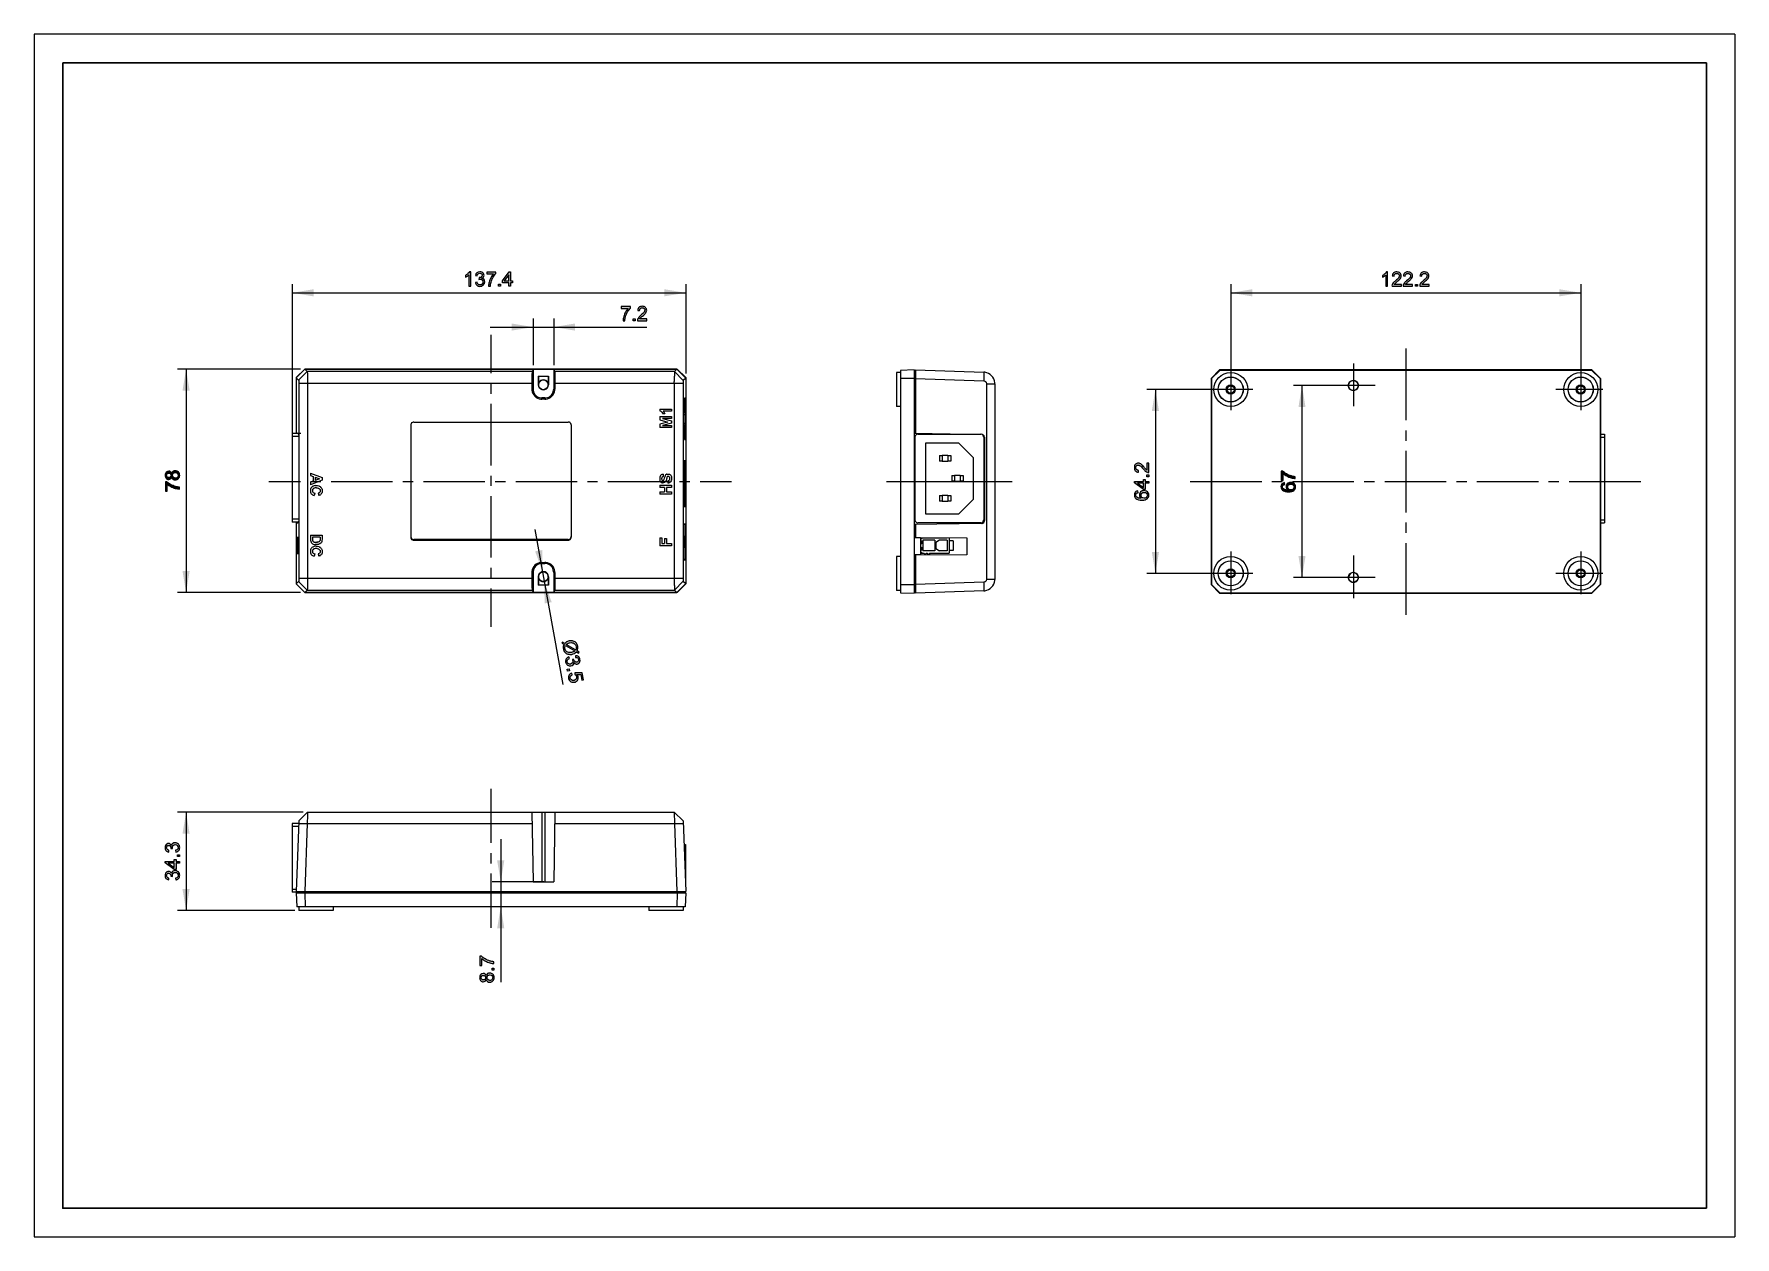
# Model space of a CAD drawing. Header units: millimetres. Extents: x 0 to 297, y 0 to 210.
import ezdxf

# ---------------------------------------------------------------- set-up
doc = ezdxf.new("R2010")
doc.units = ezdxf.units.MM

msp = doc.modelspace()

# ---------------------------------------------------------------- hatches: boundary and pattern name
h = msp.add_hatch(color=7)
edge = h.paths.add_edge_path(flags=0)
edge.add_spline(control_points=[(76.429588, 165.723851), (76.429588, 165.723851), (76.112088, 165.723851), (76.112088, 165.723851), (76.112088, 165.723851), (76.112088, 167.671149), (76.112088, 167.671149), (76.027386, 167.607649), (75.94279, 167.544149), (75.81579, 167.459553), (75.709886, 167.396053), (75.604088, 167.353649), (75.519386, 167.311351), (75.519386, 167.311351), (75.519386, 167.607649), (75.519386, 167.607649), (75.667588, 167.692351), (75.81579, 167.777053), (75.94279, 167.904053), (76.06979, 168.009851), (76.154386, 168.115649), (76.217886, 168.221553), (76.217886, 168.221553), (76.429588, 168.221553), (76.429588, 168.221553), (76.429588, 168.221553), (76.429588, 165.723851), (76.429588, 165.723851)], knot_values=[0, 0, 0, 0, 1, 1, 1, 2, 2, 2, 3, 3, 3, 4, 4, 4, 5, 5, 5, 6, 6, 6, 7, 7, 7, 8, 8, 8, 9, 9, 9, 9], degree=3, periodic=1)
edge = h.paths.add_edge_path(flags=0)
edge.add_spline(control_points=[(77.233886, 166.380053), (77.233886, 166.380053), (77.551386, 166.422351), (77.551386, 166.422351), (77.572588, 166.253053), (77.636088, 166.126053), (77.72079, 166.062553), (77.78429, 165.977851), (77.890088, 165.935553), (78.017088, 165.935553), (78.186386, 165.935553), (78.29229, 165.999053), (78.398088, 166.083649), (78.48279, 166.189553), (78.54629, 166.316553), (78.54629, 166.464649), (78.54629, 166.612851), (78.48279, 166.718649), (78.398088, 166.824553), (78.313386, 166.909149), (78.186386, 166.951553), (78.059386, 166.951553), (77.995886, 166.951553), (77.932386, 166.930351), (77.826588, 166.909149), (77.826588, 166.909149), (77.868886, 167.205553), (77.868886, 167.205553), (77.890088, 167.205553), (77.91129, 167.205553), (77.91129, 167.205553), (78.03829, 167.205553), (78.16529, 167.247851), (78.249886, 167.311351), (78.35579, 167.374851), (78.41929, 167.480649), (78.41929, 167.607649), (78.41929, 167.713553), (78.376886, 167.798149), (78.29229, 167.861649), (78.22879, 167.946351), (78.122886, 167.967553), (77.995886, 167.967553), (77.890088, 167.967553), (77.78429, 167.946351), (77.72079, 167.861649), (77.636088, 167.798149), (77.59379, 167.692351), (77.572588, 167.544149), (77.572588, 167.544149), (77.255088, 167.586553), (77.255088, 167.586553), (77.27629, 167.798149), (77.360886, 167.946351), (77.509088, 168.073351), (77.636088, 168.179149), (77.805386, 168.221553), (77.995886, 168.221553), (78.122886, 168.221553), (78.249886, 168.200351), (78.376886, 168.136851), (78.48279, 168.094553), (78.567386, 168.009851), (78.630886, 167.904053), (78.694386, 167.819351), (78.73679, 167.713553), (78.73679, 167.607649), (78.73679, 167.501851), (78.694386, 167.396053), (78.630886, 167.311351), (78.588588, 167.226649), (78.503886, 167.163149), (78.376886, 167.099649), (78.525088, 167.078553), (78.652088, 166.993851), (78.73679, 166.888053), (78.821386, 166.782149), (78.86379, 166.655149), (78.86379, 166.485851), (78.86379, 166.253053), (78.779088, 166.083649), (78.60979, 165.914351), (78.461588, 165.766149), (78.249886, 165.681553), (78.017088, 165.681553), (77.805386, 165.681553), (77.614886, 165.745053), (77.46679, 165.893149), (77.318588, 166.020149), (77.255088, 166.189553), (77.233886, 166.380053), (77.233886, 166.380053), (77.233886, 166.380053), (77.233886, 166.380053)], knot_values=[0, 0, 0, 0, 1, 1, 1, 2, 2, 2, 3, 3, 3, 4, 4, 4, 5, 5, 5, 6, 6, 6, 7, 7, 7, 8, 8, 8, 9, 9, 9, 10, 10, 10, 11, 11, 11, 12, 12, 12, 13, 13, 13, 14, 14, 14, 15, 15, 15, 16, 16, 16, 17, 17, 17, 18, 18, 18, 19, 19, 19, 20, 20, 20, 21, 21, 21, 22, 22, 22, 23, 23, 23, 24, 24, 24, 25, 25, 25, 26, 26, 26, 27, 27, 27, 28, 28, 28, 29, 29, 29, 30, 30, 30, 31, 31, 31, 31], degree=3, periodic=1)
edge = h.paths.add_edge_path(flags=0)
edge.add_spline(control_points=[(79.202386, 167.861649), (79.202386, 167.861649), (79.202386, 168.179149), (79.202386, 168.179149), (79.202386, 168.179149), (80.811088, 168.179149), (80.811088, 168.179149), (80.811088, 168.179149), (80.811088, 167.925149), (80.811088, 167.925149), (80.64179, 167.755851), (80.493588, 167.544149), (80.32429, 167.269053), (80.176088, 166.993851), (80.049088, 166.697553), (79.964386, 166.401149), (79.900886, 166.210649), (79.858588, 165.977851), (79.858588, 165.723851), (79.858588, 165.723851), (79.541088, 165.723851), (79.541088, 165.723851), (79.541088, 165.935553), (79.56229, 166.168351), (79.646886, 166.443553), (79.710386, 166.697553), (79.81629, 166.972649), (79.964386, 167.226649), (80.091386, 167.480649), (80.239588, 167.692351), (80.408886, 167.861649), (80.408886, 167.861649), (79.202386, 167.861649), (79.202386, 167.861649)], knot_values=[0, 0, 0, 0, 1, 1, 1, 2, 2, 2, 3, 3, 3, 4, 4, 4, 5, 5, 5, 6, 6, 6, 7, 7, 7, 8, 8, 8, 9, 9, 9, 10, 10, 10, 11, 11, 11, 11], degree=3, periodic=1)
edge = h.paths.add_edge_path(flags=0)
edge.add_spline(control_points=[(81.27679, 165.723851), (81.27679, 165.723851), (81.27679, 166.062553), (81.27679, 166.062553), (81.27679, 166.062553), (81.615386, 166.062553), (81.615386, 166.062553), (81.615386, 166.062553), (81.615386, 165.723851), (81.615386, 165.723851), (81.615386, 165.723851), (81.27679, 165.723851), (81.27679, 165.723851)], knot_values=[0, 0, 0, 0, 1, 1, 1, 2, 2, 2, 3, 3, 3, 4, 4, 4, 4], degree=3, periodic=1)
edge = h.paths.add_edge_path(flags=0)
edge.add_spline(control_points=[(83.033588, 165.723851), (83.033588, 165.723851), (83.033588, 166.316553), (83.033588, 166.316553), (83.033588, 166.316553), (81.954088, 166.316553), (81.954088, 166.316553), (81.954088, 166.316553), (81.954088, 166.634053), (81.954088, 166.634053), (81.954088, 166.634053), (83.11829, 168.200351), (83.11829, 168.200351), (83.11829, 168.200351), (83.351088, 168.200351), (83.351088, 168.200351), (83.351088, 168.200351), (83.351088, 166.634053), (83.351088, 166.634053), (83.351088, 166.634053), (83.68979, 166.634053), (83.68979, 166.634053), (83.68979, 166.634053), (83.68979, 166.316553), (83.68979, 166.316553), (83.68979, 166.316553), (83.351088, 166.316553), (83.351088, 166.316553), (83.351088, 166.316553), (83.351088, 165.723851), (83.351088, 165.723851), (83.351088, 165.723851), (83.033588, 165.723851), (83.033588, 165.723851)], knot_values=[0, 0, 0, 0, 1, 1, 1, 2, 2, 2, 3, 3, 3, 4, 4, 4, 5, 5, 5, 6, 6, 6, 7, 7, 7, 8, 8, 8, 9, 9, 9, 10, 10, 10, 11, 11, 11, 11], degree=3, periodic=1)
edge = h.paths.add_edge_path(flags=0)
edge.add_spline(control_points=[(83.033588, 166.634053), (83.033588, 166.634053), (83.033588, 167.692351), (83.033588, 167.692351), (83.033588, 167.692351), (82.250386, 166.634053), (82.250386, 166.634053), (82.250386, 166.634053), (83.033588, 166.634053), (83.033588, 166.634053)], knot_values=[0, 0, 0, 0, 1, 1, 1, 2, 2, 2, 3, 3, 3, 3], degree=3, periodic=1)
h = msp.add_hatch(color=7)
edge = h.paths.add_edge_path(flags=0)
edge.add_spline(control_points=[(236.174386, 165.702649), (236.174386, 165.702649), (235.856886, 165.702649), (235.856886, 165.702649), (235.856886, 165.702649), (235.856886, 167.650053), (235.856886, 167.650053), (235.77229, 167.586553), (235.687588, 167.523053), (235.560588, 167.438351), (235.45479, 167.374851), (235.348886, 167.332553), (235.26429, 167.290149), (235.26429, 167.290149), (235.26429, 167.586553), (235.26429, 167.586553), (235.412386, 167.671149), (235.560588, 167.755851), (235.687588, 167.882851), (235.814588, 167.988649), (235.89929, 168.094553), (235.96279, 168.200351), (235.96279, 168.200351), (236.174386, 168.200351), (236.174386, 168.200351), (236.174386, 168.200351), (236.174386, 165.702649), (236.174386, 165.702649)], knot_values=[0, 0, 0, 0, 1, 1, 1, 2, 2, 2, 3, 3, 3, 4, 4, 4, 5, 5, 5, 6, 6, 6, 7, 7, 7, 8, 8, 8, 9, 9, 9, 9], degree=3, periodic=1)
edge = h.paths.add_edge_path(flags=0)
edge.add_spline(control_points=[(238.56629, 166.020149), (238.56629, 166.020149), (238.56629, 165.702649), (238.56629, 165.702649), (238.56629, 165.702649), (236.936386, 165.702649), (236.936386, 165.702649), (236.91529, 165.787351), (236.936386, 165.872053), (236.957588, 165.935553), (236.999886, 166.041351), (237.063386, 166.168351), (237.148088, 166.274149), (237.23279, 166.380053), (237.35979, 166.507053), (237.529088, 166.655149), (237.80429, 166.888053), (237.973588, 167.057351), (238.079386, 167.184351), (238.164088, 167.311351), (238.227588, 167.417149), (238.227588, 167.544149), (238.227588, 167.650053), (238.18529, 167.755851), (238.100588, 167.840553), (238.015886, 167.925149), (237.888886, 167.946351), (237.761886, 167.946351), (237.61379, 167.946351), (237.507886, 167.904053), (237.42329, 167.819351), (237.338588, 167.734649), (237.29629, 167.628851), (237.29629, 167.459553), (237.29629, 167.459553), (236.97879, 167.501851), (236.97879, 167.501851), (236.999886, 167.734649), (237.063386, 167.904053), (237.211588, 168.031053), (237.338588, 168.158053), (237.529088, 168.200351), (237.761886, 168.200351), (237.99479, 168.200351), (238.18529, 168.136851), (238.333386, 168.009851), (238.460386, 167.882851), (238.545088, 167.713553), (238.545088, 167.523053), (238.545088, 167.417149), (238.523886, 167.332553), (238.481588, 167.226649), (238.43929, 167.142053), (238.37579, 167.036149), (238.291088, 166.930351), (238.18529, 166.824553), (238.037088, 166.676351), (237.825386, 166.507053), (237.656088, 166.358851), (237.529088, 166.253053), (237.48679, 166.189553), (237.42329, 166.147149), (237.380886, 166.083649), (237.338588, 166.020149), (237.338588, 166.020149), (238.56629, 166.020149), (238.56629, 166.020149)], knot_values=[0, 0, 0, 0, 1, 1, 1, 2, 2, 2, 3, 3, 3, 4, 4, 4, 5, 5, 5, 6, 6, 6, 7, 7, 7, 8, 8, 8, 9, 9, 9, 10, 10, 10, 11, 11, 11, 12, 12, 12, 13, 13, 13, 14, 14, 14, 15, 15, 15, 16, 16, 16, 17, 17, 17, 18, 18, 18, 19, 19, 19, 20, 20, 20, 21, 21, 21, 22, 22, 22, 22], degree=3, periodic=1)
edge = h.paths.add_edge_path(flags=0)
edge.add_spline(control_points=[(240.513588, 166.020149), (240.513588, 166.020149), (240.513588, 165.702649), (240.513588, 165.702649), (240.513588, 165.702649), (238.88379, 165.702649), (238.88379, 165.702649), (238.862588, 165.787351), (238.88379, 165.872053), (238.904886, 165.935553), (238.94729, 166.041351), (239.01079, 166.168351), (239.095386, 166.274149), (239.180088, 166.380053), (239.307088, 166.507053), (239.476386, 166.655149), (239.751588, 166.888053), (239.920886, 167.057351), (240.02679, 167.184351), (240.111386, 167.311351), (240.174886, 167.417149), (240.174886, 167.544149), (240.174886, 167.650053), (240.132588, 167.755851), (240.047886, 167.840553), (239.96329, 167.925149), (239.83629, 167.946351), (239.70929, 167.946351), (239.561088, 167.946351), (239.45529, 167.904053), (239.370588, 167.819351), (239.285886, 167.734649), (239.243588, 167.628851), (239.243588, 167.459553), (239.243588, 167.459553), (238.926088, 167.501851), (238.926088, 167.501851), (238.94729, 167.734649), (239.01079, 167.904053), (239.158886, 168.031053), (239.285886, 168.158053), (239.476386, 168.200351), (239.70929, 168.200351), (239.942088, 168.200351), (240.132588, 168.136851), (240.28079, 168.009851), (240.40779, 167.882851), (240.492386, 167.713553), (240.492386, 167.523053), (240.492386, 167.417149), (240.47129, 167.332553), (240.428886, 167.226649), (240.386588, 167.142053), (240.323088, 167.036149), (240.238386, 166.930351), (240.132588, 166.824553), (239.984386, 166.676351), (239.77279, 166.507053), (239.603386, 166.358851), (239.476386, 166.253053), (239.434088, 166.189553), (239.370588, 166.147149), (239.32829, 166.083649), (239.285886, 166.020149), (239.285886, 166.020149), (240.513588, 166.020149), (240.513588, 166.020149)], knot_values=[0, 0, 0, 0, 1, 1, 1, 2, 2, 2, 3, 3, 3, 4, 4, 4, 5, 5, 5, 6, 6, 6, 7, 7, 7, 8, 8, 8, 9, 9, 9, 10, 10, 10, 11, 11, 11, 12, 12, 12, 13, 13, 13, 14, 14, 14, 15, 15, 15, 16, 16, 16, 17, 17, 17, 18, 18, 18, 19, 19, 19, 20, 20, 20, 21, 21, 21, 22, 22, 22, 22], degree=3, periodic=1)
edge = h.paths.add_edge_path(flags=0)
edge.add_spline(control_points=[(241.021588, 165.702649), (241.021588, 165.702649), (241.021588, 166.041351), (241.021588, 166.041351), (241.021588, 166.041351), (241.36029, 166.041351), (241.36029, 166.041351), (241.36029, 166.041351), (241.36029, 165.702649), (241.36029, 165.702649), (241.36029, 165.702649), (241.021588, 165.702649), (241.021588, 165.702649)], knot_values=[0, 0, 0, 0, 1, 1, 1, 2, 2, 2, 3, 3, 3, 4, 4, 4, 4], degree=3, periodic=1)
edge = h.paths.add_edge_path(flags=0)
edge.add_spline(control_points=[(243.39229, 166.020149), (243.39229, 166.020149), (243.39229, 165.702649), (243.39229, 165.702649), (243.39229, 165.702649), (241.762386, 165.702649), (241.762386, 165.702649), (241.74129, 165.787351), (241.762386, 165.872053), (241.783588, 165.935553), (241.825886, 166.041351), (241.889386, 166.168351), (241.974088, 166.274149), (242.05879, 166.380053), (242.18579, 166.507053), (242.355088, 166.655149), (242.63029, 166.888053), (242.799588, 167.057351), (242.905386, 167.184351), (242.990088, 167.311351), (243.053588, 167.417149), (243.053588, 167.544149), (243.053588, 167.650053), (243.01129, 167.755851), (242.926588, 167.840553), (242.841886, 167.925149), (242.714886, 167.946351), (242.587886, 167.946351), (242.43979, 167.946351), (242.333886, 167.904053), (242.24929, 167.819351), (242.164588, 167.734649), (242.12229, 167.628851), (242.12229, 167.459553), (242.12229, 167.459553), (241.80479, 167.501851), (241.80479, 167.501851), (241.825886, 167.734649), (241.889386, 167.904053), (242.037588, 168.031053), (242.164588, 168.158053), (242.355088, 168.200351), (242.587886, 168.200351), (242.82079, 168.200351), (243.01129, 168.136851), (243.159386, 168.009851), (243.286386, 167.882851), (243.371088, 167.713553), (243.371088, 167.523053), (243.371088, 167.417149), (243.349886, 167.332553), (243.307588, 167.226649), (243.26529, 167.142053), (243.20179, 167.036149), (243.117088, 166.930351), (243.01129, 166.824553), (242.863088, 166.676351), (242.651386, 166.507053), (242.482088, 166.358851), (242.355088, 166.253053), (242.31279, 166.189553), (242.24929, 166.147149), (242.206886, 166.083649), (242.164588, 166.020149), (242.164588, 166.020149), (243.39229, 166.020149), (243.39229, 166.020149)], knot_values=[0, 0, 0, 0, 1, 1, 1, 2, 2, 2, 3, 3, 3, 4, 4, 4, 5, 5, 5, 6, 6, 6, 7, 7, 7, 8, 8, 8, 9, 9, 9, 10, 10, 10, 11, 11, 11, 12, 12, 12, 13, 13, 13, 14, 14, 14, 15, 15, 15, 16, 16, 16, 17, 17, 17, 18, 18, 18, 19, 19, 19, 20, 20, 20, 21, 21, 21, 22, 22, 22, 22], degree=3, periodic=1)
h = msp.add_hatch(color=7)
h.dxf.hatch_style = 2
h.paths.add_polyline_path([(45.33579, 164.559649), (49.061088, 165.194649), (49.061088, 163.945851)])
h = msp.add_hatch(color=7)
h.dxf.hatch_style = 2
h.paths.add_polyline_path([(113.873386, 164.559649), (110.126886, 165.194649), (110.126886, 163.945851)])
h = msp.add_hatch(color=7)
h.dxf.hatch_style = 2
h.paths.add_polyline_path([(208.847902, 164.559649), (212.594402, 165.194649), (212.594402, 163.945851)])
h = msp.add_hatch(color=7)
h.dxf.hatch_style = 2
h.paths.add_polyline_path([(269.829104, 164.559649), (266.082604, 165.194649), (266.082604, 163.945851)])
h = msp.add_hatch(color=7)
edge = h.paths.add_edge_path(flags=0)
edge.add_spline(control_points=[(102.633886, 161.850351), (102.633886, 161.850351), (102.633886, 162.167851), (102.633886, 162.167851), (102.633886, 162.167851), (104.242588, 162.167851), (104.242588, 162.167851), (104.242588, 162.167851), (104.242588, 161.913851), (104.242588, 161.913851), (104.07329, 161.744553), (103.925088, 161.532851), (103.75579, 161.257649), (103.607588, 160.982553), (103.480588, 160.686149), (103.395886, 160.389851), (103.332386, 160.199351), (103.290088, 159.966553), (103.290088, 159.712553), (103.290088, 159.712553), (102.972588, 159.712553), (102.972588, 159.712553), (102.972588, 159.924149), (102.99379, 160.157053), (103.078386, 160.432149), (103.141886, 160.686149), (103.24779, 160.961351), (103.395886, 161.215351), (103.522886, 161.469351), (103.671088, 161.681053), (103.840386, 161.850351), (103.840386, 161.850351), (102.633886, 161.850351), (102.633886, 161.850351)], knot_values=[0, 0, 0, 0, 1, 1, 1, 2, 2, 2, 3, 3, 3, 4, 4, 4, 5, 5, 5, 6, 6, 6, 7, 7, 7, 8, 8, 8, 9, 9, 9, 10, 10, 10, 11, 11, 11, 11], degree=3, periodic=1)
edge = h.paths.add_edge_path(flags=0)
edge.add_spline(control_points=[(104.729386, 159.712553), (104.729386, 159.712553), (104.729386, 160.051149), (104.729386, 160.051149), (104.729386, 160.051149), (105.068088, 160.051149), (105.068088, 160.051149), (105.068088, 160.051149), (105.068088, 159.712553), (105.068088, 159.712553), (105.068088, 159.712553), (104.729386, 159.712553), (104.729386, 159.712553)], knot_values=[0, 0, 0, 0, 1, 1, 1, 2, 2, 2, 3, 3, 3, 4, 4, 4, 4], degree=3, periodic=1)
edge = h.paths.add_edge_path(flags=0)
edge.add_spline(control_points=[(107.100088, 160.030053), (107.100088, 160.030053), (107.100088, 159.712553), (107.100088, 159.712553), (107.100088, 159.712553), (105.47029, 159.712553), (105.47029, 159.712553), (105.449088, 159.797149), (105.47029, 159.881851), (105.491386, 159.945351), (105.53379, 160.051149), (105.59729, 160.178149), (105.681886, 160.284053), (105.766588, 160.389851), (105.893588, 160.516851), (106.062886, 160.665053), (106.338088, 160.897851), (106.507386, 161.067149), (106.61329, 161.194149), (106.697886, 161.321149), (106.761386, 161.427053), (106.761386, 161.554053), (106.761386, 161.659851), (106.719088, 161.765649), (106.634386, 161.850351), (106.54979, 161.935053), (106.42279, 161.956149), (106.29579, 161.956149), (106.147588, 161.956149), (106.04179, 161.913851), (105.957088, 161.829149), (105.872386, 161.744553), (105.830088, 161.638649), (105.830088, 161.469351), (105.830088, 161.469351), (105.512588, 161.511649), (105.512588, 161.511649), (105.53379, 161.744553), (105.59729, 161.913851), (105.745386, 162.040851), (105.872386, 162.167851), (106.062886, 162.210149), (106.29579, 162.210149), (106.528588, 162.210149), (106.719088, 162.146649), (106.86729, 162.019649), (106.99429, 161.892649), (107.078886, 161.723351), (107.078886, 161.532851), (107.078886, 161.427053), (107.05779, 161.342351), (107.015386, 161.236553), (106.973088, 161.151851), (106.909588, 161.046053), (106.824886, 160.940149), (106.719088, 160.834351), (106.570886, 160.686149), (106.35929, 160.516851), (106.189886, 160.368649), (106.062886, 160.262851), (106.020588, 160.199351), (105.957088, 160.157053), (105.91479, 160.093553), (105.872386, 160.030053), (105.872386, 160.030053), (107.100088, 160.030053), (107.100088, 160.030053)], knot_values=[0, 0, 0, 0, 1, 1, 1, 2, 2, 2, 3, 3, 3, 4, 4, 4, 5, 5, 5, 6, 6, 6, 7, 7, 7, 8, 8, 8, 9, 9, 9, 10, 10, 10, 11, 11, 11, 12, 12, 12, 13, 13, 13, 14, 14, 14, 15, 15, 15, 16, 16, 16, 17, 17, 17, 18, 18, 18, 19, 19, 19, 20, 20, 20, 21, 21, 21, 22, 22, 22, 22], degree=3, periodic=1)
h = msp.add_hatch(color=7)
h.dxf.hatch_style = 2
h.paths.add_polyline_path([(87.288088, 158.590649), (83.541588, 159.225649), (83.541588, 157.976851)])
h = msp.add_hatch(color=7)
h.dxf.hatch_style = 2
h.paths.add_polyline_path([(90.886386, 158.590649), (94.61179, 159.225649), (94.61179, 157.976851)])
h = msp.add_hatch(color=7)
h.dxf.hatch_style = 2
h.paths.add_polyline_path([(26.836088, 151.267053), (27.449886, 147.520553), (26.201088, 147.520553)])
h = msp.add_hatch(color=7)
h.dxf.hatch_style = 2
h.paths.add_polyline_path([(221.251886, 148.409553), (221.86579, 144.663053), (220.638088, 144.663053)])
h = msp.add_hatch(color=7)
h.dxf.hatch_style = 2
h.paths.add_polyline_path([(195.703402, 147.711053), (196.338402, 143.964553), (195.089604, 143.964553)])
h = msp.add_hatch(color=7)
edge = h.paths.add_edge_path(flags=0)
edge.add_spline(control_points=[(23.534088, 130.036851), (23.534088, 130.036851), (23.216588, 130.036851), (23.216588, 130.036851), (23.216588, 130.036851), (23.216588, 131.645553), (23.216588, 131.645553), (23.216588, 131.645553), (23.470588, 131.645553), (23.470588, 131.645553), (23.639886, 131.497351), (23.851588, 131.328053), (24.12679, 131.179851), (24.401886, 131.031649), (24.69829, 130.904649), (24.994588, 130.820053), (25.185088, 130.756553), (25.417886, 130.714149), (25.671886, 130.693053), (25.671886, 130.693053), (25.671886, 130.375553), (25.671886, 130.375553), (25.46029, 130.396649), (25.227386, 130.417851), (24.95229, 130.502553), (24.69829, 130.566053), (24.423088, 130.671851), (24.169088, 130.820053), (23.915088, 130.947053), (23.703386, 131.095149), (23.534088, 131.243351), (23.534088, 131.243351), (23.534088, 130.036851), (23.534088, 130.036851)], knot_values=[0, 0, 0, 0, 1, 1, 1, 2, 2, 2, 3, 3, 3, 4, 4, 4, 5, 5, 5, 6, 6, 6, 7, 7, 7, 8, 8, 8, 9, 9, 9, 10, 10, 10, 11, 11, 11, 11], degree=3, periodic=1)
edge = h.paths.add_edge_path(flags=0)
edge.add_spline(control_points=[(24.31729, 132.428649), (24.274886, 132.301649), (24.211386, 132.217053), (24.12679, 132.153553), (24.042088, 132.090053), (23.93629, 132.047649), (23.80929, 132.047649), (23.61879, 132.047649), (23.470588, 132.111149), (23.343588, 132.259351), (23.23779, 132.386351), (23.17429, 132.555649), (23.17429, 132.767351), (23.17429, 132.979053), (23.23779, 133.169553), (23.36479, 133.296553), (23.49179, 133.423553), (23.639886, 133.487053), (23.80929, 133.487053), (23.93629, 133.487053), (24.042088, 133.465851), (24.12679, 133.402351), (24.211386, 133.338851), (24.274886, 133.254149), (24.31729, 133.127149), (24.38079, 133.275351), (24.44429, 133.381149), (24.57129, 133.465851), (24.677088, 133.550553), (24.804088, 133.571649), (24.95229, 133.571649), (25.163886, 133.571649), (25.354386, 133.508149), (25.481386, 133.360053), (25.629588, 133.211851), (25.71429, 133.021351), (25.71429, 132.767351), (25.71429, 132.534553), (25.629588, 132.344053), (25.481386, 132.195851), (25.354386, 132.047649), (25.163886, 131.963053), (24.95229, 131.963053), (24.782886, 131.963053), (24.655886, 132.005351), (24.550088, 132.090053), (24.44429, 132.174649), (24.359588, 132.280553), (24.31729, 132.428649), (24.31729, 132.428649), (24.31729, 132.428649), (24.31729, 132.428649)], knot_values=[0, 0, 0, 0, 1, 1, 1, 2, 2, 2, 3, 3, 3, 4, 4, 4, 5, 5, 5, 6, 6, 6, 7, 7, 7, 8, 8, 8, 9, 9, 9, 10, 10, 10, 11, 11, 11, 12, 12, 12, 13, 13, 13, 14, 14, 14, 15, 15, 15, 16, 16, 16, 17, 17, 17, 17], degree=3, periodic=1)
edge = h.paths.add_edge_path(flags=0)
edge.add_spline(control_points=[(23.80929, 132.365149), (23.915088, 132.365149), (24.020886, 132.407553), (24.084386, 132.471053), (24.169088, 132.555649), (24.211386, 132.661553), (24.211386, 132.788553), (24.211386, 132.894351), (24.169088, 133.000149), (24.084386, 133.063649), (24.020886, 133.148351), (23.915088, 133.169553), (23.80929, 133.169553), (23.703386, 133.169553), (23.61879, 133.148351), (23.534088, 133.063649), (23.449386, 133.000149), (23.42829, 132.894351), (23.42829, 132.767351), (23.42829, 132.661553), (23.449386, 132.555649), (23.534088, 132.492149), (23.597588, 132.407553), (23.703386, 132.365149), (23.80929, 132.365149), (23.80929, 132.365149), (23.80929, 132.365149), (23.80929, 132.365149)], knot_values=[0, 0, 0, 0, 1, 1, 1, 2, 2, 2, 3, 3, 3, 4, 4, 4, 5, 5, 5, 6, 6, 6, 7, 7, 7, 8, 8, 8, 9, 9, 9, 9], degree=3, periodic=1)
edge = h.paths.add_edge_path(flags=0)
edge.add_spline(control_points=[(24.95229, 132.280553), (25.036886, 132.280553), (25.121588, 132.301649), (25.20629, 132.344053), (25.26979, 132.386351), (25.33329, 132.428649), (25.375588, 132.513351), (25.439088, 132.598053), (25.46029, 132.682649), (25.46029, 132.788553), (25.46029, 132.915553), (25.39679, 133.042553), (25.312088, 133.127149), (25.227386, 133.211851), (25.100386, 133.254149), (24.95229, 133.254149), (24.804088, 133.254149), (24.69829, 133.211851), (24.592386, 133.127149), (24.50779, 133.042553), (24.465386, 132.915553), (24.465386, 132.767351), (24.465386, 132.619149), (24.50779, 132.513351), (24.592386, 132.428649), (24.69829, 132.322851), (24.804088, 132.280553), (24.95229, 132.280553)], knot_values=[0, 0, 0, 0, 1, 1, 1, 2, 2, 2, 3, 3, 3, 4, 4, 4, 5, 5, 5, 6, 6, 6, 7, 7, 7, 8, 8, 8, 9, 9, 9, 9], degree=3, periodic=1)
h = msp.add_hatch(color=7)
edge = h.paths.add_edge_path(flags=0)
edge.add_spline(control_points=[(192.676886, 130.058053), (192.676886, 130.058053), (192.698088, 129.740553), (192.698088, 129.740553), (192.571088, 129.719351), (192.486386, 129.677053), (192.422886, 129.634649), (192.33829, 129.550053), (192.295886, 129.444149), (192.295886, 129.338351), (192.295886, 129.232553), (192.317088, 129.147851), (192.359386, 129.084351), (192.444088, 128.978553), (192.549886, 128.915053), (192.676886, 128.851553), (192.803886, 128.809149), (192.994386, 128.766851), (193.248386, 128.766851), (193.142588, 128.851553), (193.057886, 128.936149), (192.994386, 129.042053), (192.952088, 129.147851), (192.930886, 129.253649), (192.930886, 129.380649), (192.930886, 129.571149), (192.994386, 129.761649), (193.142588, 129.888649), (193.29079, 130.036851), (193.48129, 130.100351), (193.714088, 130.100351), (193.883386, 130.100351), (194.031588, 130.079149), (194.158588, 130.015649), (194.285588, 129.931053), (194.391386, 129.846351), (194.476088, 129.719351), (194.539588, 129.613553), (194.581886, 129.465351), (194.581886, 129.317149), (194.581886, 129.063149), (194.476088, 128.851553), (194.285588, 128.703351), (194.095088, 128.534053), (193.79879, 128.449351), (193.375386, 128.449351), (192.888588, 128.449351), (192.52879, 128.555149), (192.317088, 128.724553), (192.126588, 128.872649), (192.041886, 129.084351), (192.041886, 129.359553), (192.041886, 129.550053), (192.08429, 129.719351), (192.21129, 129.846351), (192.317088, 129.973351), (192.46529, 130.036851), (192.676886, 130.058053), (192.676886, 130.058053), (192.676886, 130.058053), (192.676886, 130.058053)], knot_values=[0, 0, 0, 0, 1, 1, 1, 2, 2, 2, 3, 3, 3, 4, 4, 4, 5, 5, 5, 6, 6, 6, 7, 7, 7, 8, 8, 8, 9, 9, 9, 10, 10, 10, 11, 11, 11, 12, 12, 12, 13, 13, 13, 14, 14, 14, 15, 15, 15, 16, 16, 16, 17, 17, 17, 18, 18, 18, 19, 19, 19, 20, 20, 20, 20], degree=3, periodic=1)
edge = h.paths.add_edge_path(flags=0)
edge.add_spline(control_points=[(193.73529, 128.788053), (193.841088, 128.788053), (193.946886, 128.809149), (194.031588, 128.872649), (194.11629, 128.915053), (194.200886, 128.978553), (194.24329, 129.042053), (194.285588, 129.126649), (194.327886, 129.211351), (194.327886, 129.317149), (194.327886, 129.444149), (194.264386, 129.571149), (194.158588, 129.655851), (194.073886, 129.740553), (193.92579, 129.782851), (193.756386, 129.782851), (193.587088, 129.782851), (193.460088, 129.740553), (193.35429, 129.655851), (193.269588, 129.571149), (193.22729, 129.444149), (193.22729, 129.296053), (193.22729, 129.169053), (193.269588, 129.042053), (193.35429, 128.936149), (193.460088, 128.851553), (193.587088, 128.788053), (193.73529, 128.788053), (193.73529, 128.788053), (193.73529, 128.788053), (193.73529, 128.788053)], knot_values=[0, 0, 0, 0, 1, 1, 1, 2, 2, 2, 3, 3, 3, 4, 4, 4, 5, 5, 5, 6, 6, 6, 7, 7, 7, 8, 8, 8, 9, 9, 9, 10, 10, 10, 10], degree=3, periodic=1)
edge = h.paths.add_edge_path(flags=0)
edge.add_spline(control_points=[(194.539588, 131.391553), (194.539588, 131.391553), (193.946886, 131.391553), (193.946886, 131.391553), (193.946886, 131.391553), (193.946886, 130.312053), (193.946886, 130.312053), (193.946886, 130.312053), (193.629386, 130.312053), (193.629386, 130.312053), (193.629386, 130.312053), (192.063088, 131.476149), (192.063088, 131.476149), (192.063088, 131.476149), (192.063088, 131.709053), (192.063088, 131.709053), (192.063088, 131.709053), (193.629386, 131.709053), (193.629386, 131.709053), (193.629386, 131.709053), (193.629386, 132.047649), (193.629386, 132.047649), (193.629386, 132.047649), (193.946886, 132.047649), (193.946886, 132.047649), (193.946886, 132.047649), (193.946886, 131.709053), (193.946886, 131.709053), (193.946886, 131.709053), (194.539588, 131.709053), (194.539588, 131.709053), (194.539588, 131.709053), (194.539588, 131.391553), (194.539588, 131.391553)], knot_values=[0, 0, 0, 0, 1, 1, 1, 2, 2, 2, 3, 3, 3, 4, 4, 4, 5, 5, 5, 6, 6, 6, 7, 7, 7, 8, 8, 8, 9, 9, 9, 10, 10, 10, 11, 11, 11, 11], degree=3, periodic=1)
edge = h.paths.add_edge_path(flags=0)
edge.add_spline(control_points=[(193.629386, 131.391553), (193.629386, 131.391553), (192.571088, 131.391553), (192.571088, 131.391553), (192.571088, 131.391553), (193.629386, 130.629553), (193.629386, 130.629553), (193.629386, 130.629553), (193.629386, 131.391553), (193.629386, 131.391553)], knot_values=[0, 0, 0, 0, 1, 1, 1, 2, 2, 2, 3, 3, 3, 3], degree=3, periodic=1)
edge = h.paths.add_edge_path(flags=0)
edge.add_spline(control_points=[(194.539588, 132.873149), (194.539588, 132.873149), (194.539588, 132.534553), (194.539588, 132.534553), (194.539588, 132.534553), (194.200886, 132.534553), (194.200886, 132.534553), (194.200886, 132.534553), (194.200886, 132.873149), (194.200886, 132.873149), (194.200886, 132.873149), (194.539588, 132.873149), (194.539588, 132.873149)], knot_values=[0, 0, 0, 0, 1, 1, 1, 2, 2, 2, 3, 3, 3, 4, 4, 4, 4], degree=3, periodic=1)
edge = h.paths.add_edge_path(flags=0)
edge.add_spline(control_points=[(194.539588, 132.534553), (194.539588, 132.534553), (194.539588, 132.873149), (194.539588, 132.873149), (194.539588, 132.873149), (194.539588, 132.534553), (194.539588, 132.534553)], knot_values=[0, 0, 0, 0, 1, 1, 1, 2, 2, 2, 2], degree=3, periodic=1)
edge = h.paths.add_edge_path(flags=0)
edge.add_spline(control_points=[(194.222088, 134.905149), (194.222088, 134.905149), (194.539588, 134.905149), (194.539588, 134.905149), (194.539588, 134.905149), (194.539588, 133.275351), (194.539588, 133.275351), (194.454886, 133.275351), (194.37029, 133.296553), (194.30679, 133.317649), (194.200886, 133.360053), (194.073886, 133.423553), (193.968088, 133.508149), (193.86229, 133.592851), (193.73529, 133.719851), (193.587088, 133.889149), (193.35429, 134.164351), (193.184886, 134.333649), (193.057886, 134.439553), (192.930886, 134.524149), (192.803886, 134.566553), (192.698088, 134.566553), (192.59229, 134.566553), (192.486386, 134.524149), (192.40179, 134.439553), (192.317088, 134.354851), (192.295886, 134.249053), (192.295886, 134.122053), (192.295886, 133.973851), (192.33829, 133.868053), (192.422886, 133.783351), (192.507588, 133.677553), (192.613386, 133.635149), (192.78279, 133.635149), (192.78279, 133.635149), (192.740386, 133.317649), (192.740386, 133.317649), (192.507588, 133.338851), (192.33829, 133.423553), (192.21129, 133.571649), (192.08429, 133.698649), (192.041886, 133.889149), (192.041886, 134.122053), (192.041886, 134.354851), (192.105386, 134.545351), (192.232386, 134.693553), (192.359386, 134.820553), (192.52879, 134.884053), (192.71929, 134.884053), (192.825088, 134.884053), (192.90979, 134.862851), (193.015588, 134.841649), (193.10029, 134.799351), (193.206088, 134.735851), (193.311886, 134.651149), (193.41779, 134.545351), (193.565886, 134.397149), (193.73529, 134.185553), (193.883386, 134.016149), (193.98929, 133.889149), (194.05279, 133.825649), (194.095088, 133.783351), (194.158588, 133.741053), (194.222088, 133.698649), (194.222088, 133.698649), (194.222088, 134.905149), (194.222088, 134.905149)], knot_values=[0, 0, 0, 0, 1, 1, 1, 2, 2, 2, 3, 3, 3, 4, 4, 4, 5, 5, 5, 6, 6, 6, 7, 7, 7, 8, 8, 8, 9, 9, 9, 10, 10, 10, 11, 11, 11, 12, 12, 12, 13, 13, 13, 14, 14, 14, 15, 15, 15, 16, 16, 16, 17, 17, 17, 18, 18, 18, 19, 19, 19, 20, 20, 20, 21, 21, 21, 22, 22, 22, 22], degree=3, periodic=1)
h = msp.add_hatch(color=7)
edge = h.paths.add_edge_path(flags=0)
edge.add_spline(control_points=[(218.225088, 131.497351), (218.225088, 131.497351), (218.24629, 131.179851), (218.24629, 131.179851), (218.11929, 131.158649), (218.034588, 131.116351), (217.971088, 131.074053), (217.886386, 130.989351), (217.844088, 130.883553), (217.844088, 130.777649), (217.844088, 130.671851), (217.86529, 130.587149), (217.907588, 130.523649), (217.99229, 130.417851), (218.098088, 130.354351), (218.225088, 130.290851), (218.352088, 130.248553), (218.542588, 130.206149), (218.796588, 130.206149), (218.69079, 130.290851), (218.606088, 130.375553), (218.542588, 130.481351), (218.50029, 130.587149), (218.479088, 130.693053), (218.479088, 130.820053), (218.479088, 131.010553), (218.542588, 131.201053), (218.69079, 131.328053), (218.838886, 131.476149), (219.029386, 131.539649), (219.26229, 131.539649), (219.431588, 131.539649), (219.57979, 131.518553), (219.70679, 131.455053), (219.83379, 131.370351), (219.939588, 131.285649), (220.02429, 131.158649), (220.08779, 131.052851), (220.130088, 130.904649), (220.130088, 130.756553), (220.130088, 130.502553), (220.02429, 130.290851), (219.83379, 130.142649), (219.64329, 129.973351), (219.346886, 129.888649), (218.923588, 129.888649), (218.43679, 129.888649), (218.076886, 129.994553), (217.86529, 130.163851), (217.67479, 130.312053), (217.590088, 130.523649), (217.590088, 130.798851), (217.590088, 130.989351), (217.632386, 131.158649), (217.759386, 131.285649), (217.86529, 131.412649), (218.013386, 131.476149), (218.225088, 131.497351), (218.225088, 131.497351), (218.225088, 131.497351), (218.225088, 131.497351)], knot_values=[0, 0, 0, 0, 1, 1, 1, 2, 2, 2, 3, 3, 3, 4, 4, 4, 5, 5, 5, 6, 6, 6, 7, 7, 7, 8, 8, 8, 9, 9, 9, 10, 10, 10, 11, 11, 11, 12, 12, 12, 13, 13, 13, 14, 14, 14, 15, 15, 15, 16, 16, 16, 17, 17, 17, 18, 18, 18, 19, 19, 19, 20, 20, 20, 20], degree=3, periodic=1)
edge = h.paths.add_edge_path(flags=0)
edge.add_spline(control_points=[(219.283386, 130.227351), (219.38929, 130.227351), (219.495088, 130.248553), (219.57979, 130.312053), (219.664386, 130.354351), (219.749088, 130.417851), (219.791386, 130.481351), (219.83379, 130.566053), (219.876088, 130.650649), (219.876088, 130.756553), (219.876088, 130.883553), (219.812588, 131.010553), (219.70679, 131.095149), (219.622088, 131.179851), (219.473886, 131.222149), (219.304588, 131.222149), (219.13529, 131.222149), (219.00829, 131.179851), (218.902386, 131.095149), (218.81779, 131.010553), (218.775386, 130.883553), (218.775386, 130.735351), (218.775386, 130.608351), (218.81779, 130.481351), (218.902386, 130.375553), (219.00829, 130.290851), (219.13529, 130.227351), (219.283386, 130.227351), (219.283386, 130.227351), (219.283386, 130.227351), (219.283386, 130.227351)], knot_values=[0, 0, 0, 0, 1, 1, 1, 2, 2, 2, 3, 3, 3, 4, 4, 4, 5, 5, 5, 6, 6, 6, 7, 7, 7, 8, 8, 8, 9, 9, 9, 10, 10, 10, 10], degree=3, periodic=1)
edge = h.paths.add_edge_path(flags=0)
edge.add_spline(control_points=[(217.949886, 131.878351), (217.949886, 131.878351), (217.632386, 131.878351), (217.632386, 131.878351), (217.632386, 131.878351), (217.632386, 133.487053), (217.632386, 133.487053), (217.632386, 133.487053), (217.886386, 133.487053), (217.886386, 133.487053), (218.05579, 133.338851), (218.267386, 133.169553), (218.542588, 133.021351), (218.81779, 132.873149), (219.114088, 132.746149), (219.410386, 132.661553), (219.600886, 132.598053), (219.83379, 132.555649), (220.08779, 132.534553), (220.08779, 132.534553), (220.08779, 132.217053), (220.08779, 132.217053), (219.876088, 132.238149), (219.64329, 132.259351), (219.368088, 132.344053), (219.114088, 132.407553), (218.838886, 132.513351), (218.584886, 132.661553), (218.330886, 132.788553), (218.11929, 132.936649), (217.949886, 133.084851), (217.949886, 133.084851), (217.949886, 131.878351), (217.949886, 131.878351)], knot_values=[0, 0, 0, 0, 1, 1, 1, 2, 2, 2, 3, 3, 3, 4, 4, 4, 5, 5, 5, 6, 6, 6, 7, 7, 7, 8, 8, 8, 9, 9, 9, 10, 10, 10, 11, 11, 11, 11], degree=3, periodic=1)
h = msp.add_hatch(color=7)
h.dxf.hatch_style = 2
h.paths.add_polyline_path([(88.917886, 115.961053), (87.647886, 119.538149), (88.875588, 119.749851)])
h = msp.add_hatch(color=7)
h.dxf.hatch_style = 2
h.paths.add_polyline_path([(195.703402, 115.685851), (196.338402, 119.411149), (195.089604, 119.411149)])
h = msp.add_hatch(color=7)
h.dxf.hatch_style = 2
h.paths.add_polyline_path([(221.251886, 114.987351), (221.86579, 118.712649), (220.638088, 118.712649)])
h = msp.add_hatch(color=7)
h.dxf.hatch_style = 2
h.paths.add_polyline_path([(26.836088, 112.362649), (27.449886, 116.109149), (26.201088, 116.109149)])
h = msp.add_hatch(color=7)
h.dxf.hatch_style = 2
h.paths.add_polyline_path([(89.235386, 114.246553), (89.298886, 110.457649), (90.526588, 110.669351)])
h = msp.add_hatch(color=7)
edge = h.paths.add_edge_path(flags=0)
edge.add_spline(control_points=[(94.950386, 102.181553), (94.950386, 102.181553), (95.31029, 101.969851), (95.31029, 101.969851), (95.31029, 101.969851), (95.204386, 101.779351), (95.204386, 101.779351), (95.204386, 101.779351), (94.823386, 102.012149), (94.823386, 102.012149), (94.696386, 101.885149), (94.590588, 101.800553), (94.48479, 101.737053), (94.35779, 101.673553), (94.209588, 101.631149), (94.019088, 101.588851), (93.78629, 101.546553), (93.553386, 101.567649), (93.34179, 101.631149), (93.130088, 101.694649), (92.939588, 101.800553), (92.812588, 101.969851), (92.685588, 102.139149), (92.600886, 102.308553), (92.558588, 102.520149), (92.537386, 102.668351), (92.537386, 102.816553), (92.537386, 102.943553), (92.558588, 103.049351), (92.600886, 103.176351), (92.685588, 103.324553), (92.685588, 103.324553), (92.304588, 103.536149), (92.304588, 103.536149), (92.304588, 103.536149), (92.431588, 103.726649), (92.431588, 103.726649), (92.431588, 103.726649), (92.812588, 103.493851), (92.812588, 103.493851), (92.96079, 103.642053), (93.08779, 103.726649), (93.193588, 103.790149), (93.299386, 103.853649), (93.447588, 103.896053), (93.59579, 103.917149), (93.84979, 103.980649), (94.082588, 103.959553), (94.29429, 103.896053), (94.505886, 103.832553), (94.696386, 103.726649), (94.823386, 103.557351), (94.950386, 103.388053), (95.035088, 103.197553), (95.077386, 102.985851), (95.098588, 102.837649), (95.11979, 102.710649), (95.098588, 102.583649), (95.077386, 102.456649), (95.035088, 102.329649), (94.950386, 102.181553), (94.950386, 102.181553), (94.950386, 102.181553), (94.950386, 102.181553)], knot_values=[0, 0, 0, 0, 1, 1, 1, 2, 2, 2, 3, 3, 3, 4, 4, 4, 5, 5, 5, 6, 6, 6, 7, 7, 7, 8, 8, 8, 9, 9, 9, 10, 10, 10, 11, 11, 11, 12, 12, 12, 13, 13, 13, 14, 14, 14, 15, 15, 15, 16, 16, 16, 17, 17, 17, 18, 18, 18, 19, 19, 19, 20, 20, 20, 21, 21, 21, 21], degree=3, periodic=1)
edge = h.paths.add_edge_path(flags=0)
edge.add_spline(control_points=[(94.696386, 102.350851), (94.759886, 102.456649), (94.80229, 102.562553), (94.80229, 102.647149), (94.823386, 102.731851), (94.823386, 102.816553), (94.80229, 102.922351), (94.759886, 103.176351), (94.632886, 103.366851), (94.442386, 103.493851), (94.251886, 103.620851), (93.997886, 103.663149), (93.65929, 103.599649), (93.53229, 103.578553), (93.426386, 103.536149), (93.320588, 103.493851), (93.257088, 103.472649), (93.172386, 103.409149), (93.066588, 103.324553), (93.066588, 103.324553), (94.696386, 102.350851), (94.696386, 102.350851)], knot_values=[0, 0, 0, 0, 1, 1, 1, 2, 2, 2, 3, 3, 3, 4, 4, 4, 5, 5, 5, 6, 6, 6, 7, 7, 7, 7], degree=3, periodic=1)
edge = h.paths.add_edge_path(flags=0)
edge.add_spline(control_points=[(94.54829, 102.181553), (94.54829, 102.181553), (92.939588, 103.155149), (92.939588, 103.155149), (92.876088, 103.070553), (92.854886, 102.985851), (92.83379, 102.901149), (92.812588, 102.795351), (92.812588, 102.689553), (92.83379, 102.583649), (92.876088, 102.350851), (93.003088, 102.160351), (93.193588, 102.033351), (93.40529, 101.906351), (93.65929, 101.864053), (93.955588, 101.927553), (94.188386, 101.969851), (94.378886, 102.054553), (94.54829, 102.181553), (94.54829, 102.181553), (94.54829, 102.181553), (94.54829, 102.181553)], knot_values=[0, 0, 0, 0, 1, 1, 1, 2, 2, 2, 3, 3, 3, 4, 4, 4, 5, 5, 5, 6, 6, 6, 7, 7, 7, 7], degree=3, periodic=1)
edge = h.paths.add_edge_path(flags=0)
edge.add_spline(control_points=[(93.511088, 101.165553), (93.511088, 101.165553), (93.616886, 100.869149), (93.616886, 100.869149), (93.447588, 100.805649), (93.34179, 100.721053), (93.27829, 100.636351), (93.21479, 100.530553), (93.193588, 100.424649), (93.21479, 100.318851), (93.235886, 100.170649), (93.320588, 100.064851), (93.426386, 99.980149), (93.553386, 99.895553), (93.680386, 99.874351), (93.807386, 99.895553), (93.955588, 99.937851), (94.061386, 100.001351), (94.124886, 100.107149), (94.209588, 100.213053), (94.23079, 100.318851), (94.209588, 100.467053), (94.188386, 100.530553), (94.16729, 100.594053), (94.124886, 100.678649), (94.124886, 100.678649), (94.400088, 100.678649), (94.400088, 100.678649), (94.400088, 100.657553), (94.400088, 100.657553), (94.400088, 100.636351), (94.42129, 100.509351), (94.48479, 100.403553), (94.569386, 100.318851), (94.654088, 100.213053), (94.759886, 100.191851), (94.908088, 100.213053), (95.013886, 100.234149), (95.098588, 100.297649), (95.162088, 100.382351), (95.225588, 100.467053), (95.225588, 100.572851), (95.204386, 100.678649), (95.18329, 100.805649), (95.140886, 100.890351), (95.05629, 100.953851), (94.971588, 101.017351), (94.844588, 101.038553), (94.696386, 101.038553), (94.696386, 101.038553), (94.696386, 101.356053), (94.696386, 101.356053), (94.908088, 101.356053), (95.077386, 101.292553), (95.204386, 101.186649), (95.331386, 101.080851), (95.416088, 100.932649), (95.458386, 100.742149), (95.479588, 100.594053), (95.479588, 100.467053), (95.43729, 100.361149), (95.394886, 100.234149), (95.331386, 100.128351), (95.24679, 100.043649), (95.162088, 99.980149), (95.05629, 99.916649), (94.950386, 99.895553), (94.844588, 99.895553), (94.73879, 99.895553), (94.654088, 99.937851), (94.54829, 99.980149), (94.463588, 100.043649), (94.400088, 100.149553), (94.400088, 100.001351), (94.336588, 99.874351), (94.251886, 99.768553), (94.16729, 99.683851), (94.04029, 99.620351), (93.870886, 99.578053), (93.65929, 99.556851), (93.46879, 99.599149), (93.299386, 99.726149), (93.130088, 99.853149), (93.003088, 100.022553), (92.96079, 100.276553), (92.939588, 100.488149), (92.96079, 100.678649), (93.066588, 100.826851), (93.172386, 100.996149), (93.320588, 101.102053), (93.511088, 101.165553), (93.511088, 101.165553), (93.511088, 101.165553), (93.511088, 101.165553)], knot_values=[0, 0, 0, 0, 1, 1, 1, 2, 2, 2, 3, 3, 3, 4, 4, 4, 5, 5, 5, 6, 6, 6, 7, 7, 7, 8, 8, 8, 9, 9, 9, 10, 10, 10, 11, 11, 11, 12, 12, 12, 13, 13, 13, 14, 14, 14, 15, 15, 15, 16, 16, 16, 17, 17, 17, 18, 18, 18, 19, 19, 19, 20, 20, 20, 21, 21, 21, 22, 22, 22, 23, 23, 23, 24, 24, 24, 25, 25, 25, 26, 26, 26, 27, 27, 27, 28, 28, 28, 29, 29, 29, 30, 30, 30, 31, 31, 31, 31], degree=3, periodic=1)
edge = h.paths.add_edge_path(flags=0)
edge.add_spline(control_points=[(93.235886, 98.985351), (93.235886, 98.985351), (93.574588, 99.048851), (93.574588, 99.048851), (93.574588, 99.048851), (93.638088, 98.710149), (93.638088, 98.710149), (93.638088, 98.710149), (93.299386, 98.646649), (93.299386, 98.646649), (93.299386, 98.646649), (93.235886, 98.985351), (93.235886, 98.985351)], knot_values=[0, 0, 0, 0, 1, 1, 1, 2, 2, 2, 3, 3, 3, 4, 4, 4, 4], degree=3, periodic=1)
edge = h.paths.add_edge_path(flags=0)
edge.add_spline(control_points=[(94.019088, 98.308053), (94.019088, 98.308053), (94.10379, 98.011649), (94.10379, 98.011649), (93.955588, 97.948149), (93.84979, 97.884649), (93.78629, 97.778851), (93.72279, 97.673053), (93.701588, 97.567149), (93.72279, 97.440149), (93.743886, 97.313149), (93.828588, 97.186149), (93.955588, 97.122649), (94.082588, 97.038053), (94.23079, 97.016851), (94.42129, 97.038053), (94.590588, 97.080351), (94.717588, 97.143851), (94.80229, 97.270851), (94.86579, 97.376649), (94.908088, 97.503649), (94.86579, 97.673053), (94.86579, 97.757649), (94.823386, 97.842351), (94.759886, 97.905851), (94.696386, 97.990553), (94.632886, 98.032851), (94.54829, 98.075149), (94.54829, 98.075149), (94.54829, 98.350351), (94.54829, 98.350351), (94.54829, 98.350351), (95.839386, 98.350351), (95.839386, 98.350351), (95.839386, 98.350351), (96.051088, 97.122649), (96.051088, 97.122649), (96.051088, 97.122649), (95.775886, 97.080351), (95.775886, 97.080351), (95.775886, 97.080351), (95.585386, 98.054053), (95.585386, 98.054053), (95.585386, 98.054053), (94.908088, 98.075149), (94.908088, 98.075149), (95.035088, 97.927053), (95.11979, 97.800053), (95.162088, 97.630649), (95.18329, 97.419053), (95.140886, 97.228553), (95.035088, 97.059149), (94.908088, 96.889851), (94.73879, 96.762851), (94.505886, 96.720553), (94.273088, 96.699351), (94.082588, 96.720553), (93.892088, 96.826351), (93.65929, 96.932149), (93.53229, 97.143851), (93.46879, 97.397851), (93.447588, 97.630649), (93.46879, 97.821149), (93.574588, 97.990553), (93.65929, 98.138649), (93.807386, 98.265649), (94.019088, 98.308053)], knot_values=[0, 0, 0, 0, 1, 1, 1, 2, 2, 2, 3, 3, 3, 4, 4, 4, 5, 5, 5, 6, 6, 6, 7, 7, 7, 8, 8, 8, 9, 9, 9, 10, 10, 10, 11, 11, 11, 12, 12, 12, 13, 13, 13, 14, 14, 14, 15, 15, 15, 16, 16, 16, 17, 17, 17, 18, 18, 18, 19, 19, 19, 20, 20, 20, 21, 21, 21, 22, 22, 22, 22], degree=3, periodic=1)
h = msp.add_hatch(color=7)
h.dxf.hatch_style = 2
h.paths.add_polyline_path([(26.836088, 74.072149), (27.449886, 70.325649), (26.201088, 70.325649)])
h = msp.add_hatch(color=7)
edge = h.paths.add_edge_path(flags=0)
edge.add_spline(control_points=[(25.01579, 62.282351), (25.01579, 62.282351), (24.973386, 62.599851), (24.973386, 62.599851), (25.14279, 62.642149), (25.26979, 62.705649), (25.33329, 62.790351), (25.417886, 62.853851), (25.46029, 62.959649), (25.46029, 63.086649), (25.46029, 63.234851), (25.39679, 63.361851), (25.290886, 63.467649), (25.20629, 63.552351), (25.07929, 63.594649), (24.931088, 63.594649), (24.782886, 63.594649), (24.677088, 63.552351), (24.57129, 63.467649), (24.486588, 63.383053), (24.44429, 63.256053), (24.44429, 63.129053), (24.44429, 63.065553), (24.465386, 62.980851), (24.486588, 62.896149), (24.486588, 62.896149), (24.19029, 62.938553), (24.19029, 62.938553), (24.19029, 62.959649), (24.19029, 62.980851), (24.19029, 62.980851), (24.19029, 63.107851), (24.147886, 63.234851), (24.084386, 63.319553), (24.020886, 63.425351), (23.915088, 63.467649), (23.788088, 63.467649), (23.68229, 63.467649), (23.597588, 63.446553), (23.534088, 63.361851), (23.449386, 63.298351), (23.42829, 63.192553), (23.42829, 63.065553), (23.42829, 62.959649), (23.449386, 62.853851), (23.534088, 62.790351), (23.597588, 62.705649), (23.703386, 62.642149), (23.851588, 62.621053), (23.851588, 62.621053), (23.80929, 62.303553), (23.80929, 62.303553), (23.597588, 62.345851), (23.449386, 62.430553), (23.322386, 62.557553), (23.216588, 62.705649), (23.17429, 62.875053), (23.17429, 63.065553), (23.17429, 63.192553), (23.195386, 63.319553), (23.258886, 63.446553), (23.30129, 63.552351), (23.385886, 63.637053), (23.49179, 63.700553), (23.576386, 63.764053), (23.68229, 63.785149), (23.788088, 63.785149), (23.893886, 63.785149), (23.99979, 63.764053), (24.084386, 63.700553), (24.169088, 63.658149), (24.232588, 63.573553), (24.296088, 63.446553), (24.31729, 63.594649), (24.401886, 63.721649), (24.50779, 63.806351), (24.613588, 63.869851), (24.740588, 63.912149), (24.909886, 63.912149), (25.14279, 63.912149), (25.312088, 63.848649), (25.481386, 63.679351), (25.629588, 63.531149), (25.71429, 63.319553), (25.71429, 63.086649), (25.71429, 62.853851), (25.65079, 62.684553), (25.502588, 62.536351), (25.375588, 62.388149), (25.20629, 62.303553), (25.01579, 62.282351), (25.01579, 62.282351), (25.01579, 62.282351), (25.01579, 62.282351)], knot_values=[0, 0, 0, 0, 1, 1, 1, 2, 2, 2, 3, 3, 3, 4, 4, 4, 5, 5, 5, 6, 6, 6, 7, 7, 7, 8, 8, 8, 9, 9, 9, 10, 10, 10, 11, 11, 11, 12, 12, 12, 13, 13, 13, 14, 14, 14, 15, 15, 15, 16, 16, 16, 17, 17, 17, 18, 18, 18, 19, 19, 19, 20, 20, 20, 21, 21, 21, 22, 22, 22, 23, 23, 23, 24, 24, 24, 25, 25, 25, 26, 26, 26, 27, 27, 27, 28, 28, 28, 29, 29, 29, 30, 30, 30, 31, 31, 31, 31], degree=3, periodic=1)
edge = h.paths.add_edge_path(flags=0)
edge.add_spline(control_points=[(25.671886, 65.203351), (25.671886, 65.203351), (25.07929, 65.203351), (25.07929, 65.203351), (25.07929, 65.203351), (25.07929, 64.123851), (25.07929, 64.123851), (25.07929, 64.123851), (24.76179, 64.123851), (24.76179, 64.123851), (24.76179, 64.123851), (23.195386, 65.288053), (23.195386, 65.288053), (23.195386, 65.288053), (23.195386, 65.520851), (23.195386, 65.520851), (23.195386, 65.520851), (24.76179, 65.520851), (24.76179, 65.520851), (24.76179, 65.520851), (24.76179, 65.859553), (24.76179, 65.859553), (24.76179, 65.859553), (25.07929, 65.859553), (25.07929, 65.859553), (25.07929, 65.859553), (25.07929, 65.520851), (25.07929, 65.520851), (25.07929, 65.520851), (25.671886, 65.520851), (25.671886, 65.520851), (25.671886, 65.520851), (25.671886, 65.203351), (25.671886, 65.203351)], knot_values=[0, 0, 0, 0, 1, 1, 1, 2, 2, 2, 3, 3, 3, 4, 4, 4, 5, 5, 5, 6, 6, 6, 7, 7, 7, 8, 8, 8, 9, 9, 9, 10, 10, 10, 11, 11, 11, 11], degree=3, periodic=1)
edge = h.paths.add_edge_path(flags=0)
edge.add_spline(control_points=[(24.76179, 65.203351), (24.76179, 65.203351), (23.703386, 65.203351), (23.703386, 65.203351), (23.703386, 65.203351), (24.76179, 64.441351), (24.76179, 64.441351), (24.76179, 64.441351), (24.76179, 65.203351), (24.76179, 65.203351)], knot_values=[0, 0, 0, 0, 1, 1, 1, 2, 2, 2, 3, 3, 3, 3], degree=3, periodic=1)
edge = h.paths.add_edge_path(flags=0)
edge.add_spline(control_points=[(25.671886, 66.685053), (25.671886, 66.685053), (25.671886, 66.346351), (25.671886, 66.346351), (25.671886, 66.346351), (25.33329, 66.346351), (25.33329, 66.346351), (25.33329, 66.346351), (25.33329, 66.685053), (25.33329, 66.685053), (25.33329, 66.685053), (25.671886, 66.685053), (25.671886, 66.685053)], knot_values=[0, 0, 0, 0, 1, 1, 1, 2, 2, 2, 3, 3, 3, 4, 4, 4, 4], degree=3, periodic=1)
edge = h.paths.add_edge_path(flags=0)
edge.add_spline(control_points=[(25.671886, 66.346351), (25.671886, 66.346351), (25.671886, 66.685053), (25.671886, 66.685053), (25.671886, 66.685053), (25.671886, 66.346351), (25.671886, 66.346351)], knot_values=[0, 0, 0, 0, 1, 1, 1, 2, 2, 2, 2], degree=3, periodic=1)
edge = h.paths.add_edge_path(flags=0)
edge.add_spline(control_points=[(25.01579, 67.129553), (25.01579, 67.129553), (24.973386, 67.447053), (24.973386, 67.447053), (25.14279, 67.489351), (25.26979, 67.552851), (25.33329, 67.637553), (25.417886, 67.701053), (25.46029, 67.806851), (25.46029, 67.933851), (25.46029, 68.082053), (25.39679, 68.209053), (25.290886, 68.314851), (25.20629, 68.399553), (25.07929, 68.441851), (24.931088, 68.441851), (24.782886, 68.441851), (24.677088, 68.399553), (24.57129, 68.314851), (24.486588, 68.230149), (24.44429, 68.103149), (24.44429, 67.976149), (24.44429, 67.912649), (24.465386, 67.828053), (24.486588, 67.743351), (24.486588, 67.743351), (24.19029, 67.785649), (24.19029, 67.785649), (24.19029, 67.806851), (24.19029, 67.828053), (24.19029, 67.828053), (24.19029, 67.955053), (24.147886, 68.082053), (24.084386, 68.166649), (24.020886, 68.272553), (23.915088, 68.314851), (23.788088, 68.314851), (23.68229, 68.314851), (23.597588, 68.293649), (23.534088, 68.209053), (23.449386, 68.145553), (23.42829, 68.039649), (23.42829, 67.912649), (23.42829, 67.806851), (23.449386, 67.701053), (23.534088, 67.637553), (23.597588, 67.552851), (23.703386, 67.489351), (23.851588, 67.468149), (23.851588, 67.468149), (23.80929, 67.150649), (23.80929, 67.150649), (23.597588, 67.193053), (23.449386, 67.277649), (23.322386, 67.404649), (23.216588, 67.552851), (23.17429, 67.722149), (23.17429, 67.912649), (23.17429, 68.039649), (23.195386, 68.166649), (23.258886, 68.293649), (23.30129, 68.399553), (23.385886, 68.484149), (23.49179, 68.547649), (23.576386, 68.611149), (23.68229, 68.632351), (23.788088, 68.632351), (23.893886, 68.632351), (23.99979, 68.611149), (24.084386, 68.547649), (24.169088, 68.505351), (24.232588, 68.420649), (24.296088, 68.293649), (24.31729, 68.441851), (24.401886, 68.568851), (24.50779, 68.653553), (24.613588, 68.717053), (24.740588, 68.759351), (24.909886, 68.759351), (25.14279, 68.759351), (25.312088, 68.695851), (25.481386, 68.526553), (25.629588, 68.378351), (25.71429, 68.166649), (25.71429, 67.933851), (25.71429, 67.701053), (25.65079, 67.531649), (25.502588, 67.383553), (25.375588, 67.235351), (25.20629, 67.150649), (25.01579, 67.129553)], knot_values=[0, 0, 0, 0, 1, 1, 1, 2, 2, 2, 3, 3, 3, 4, 4, 4, 5, 5, 5, 6, 6, 6, 7, 7, 7, 8, 8, 8, 9, 9, 9, 10, 10, 10, 11, 11, 11, 12, 12, 12, 13, 13, 13, 14, 14, 14, 15, 15, 15, 16, 16, 16, 17, 17, 17, 18, 18, 18, 19, 19, 19, 20, 20, 20, 21, 21, 21, 22, 22, 22, 23, 23, 23, 24, 24, 24, 25, 25, 25, 26, 26, 26, 27, 27, 27, 28, 28, 28, 29, 29, 29, 30, 30, 30, 30], degree=3, periodic=1)
h = msp.add_hatch(color=7)
h.dxf.hatch_style = 2
h.paths.add_polyline_path([(81.65779, 61.943649), (82.271588, 65.690149), (81.02279, 65.690149)])
h = msp.add_hatch(color=7)
h.dxf.hatch_style = 2
h.paths.add_polyline_path([(26.836088, 56.948351), (27.449886, 60.694851), (26.201088, 60.694851)])
h = msp.add_hatch(color=7)
h.dxf.hatch_style = 2
h.paths.add_polyline_path([(81.65779, 57.604553), (82.271588, 53.858053), (81.02279, 53.858053)])
h = msp.add_hatch(color=7)
edge = h.paths.add_edge_path(flags=0)
edge.add_spline(control_points=[(79.11779, 44.925649), (79.075386, 44.798649), (79.011886, 44.714053), (78.92729, 44.650553), (78.842588, 44.587053), (78.73679, 44.544649), (78.60979, 44.544649), (78.41929, 44.544649), (78.271088, 44.608149), (78.144088, 44.756351), (78.03829, 44.883351), (77.97479, 45.052649), (77.97479, 45.264351), (77.97479, 45.476053), (78.03829, 45.666553), (78.16529, 45.793553), (78.29229, 45.920553), (78.440386, 45.984053), (78.60979, 45.984053), (78.73679, 45.984053), (78.842588, 45.962851), (78.92729, 45.899351), (79.011886, 45.835851), (79.075386, 45.751149), (79.11779, 45.624149), (79.18129, 45.772351), (79.24479, 45.878149), (79.37179, 45.962851), (79.477588, 46.047553), (79.604588, 46.068649), (79.75279, 46.068649), (79.964386, 46.068649), (80.154886, 46.005149), (80.281886, 45.857053), (80.430088, 45.708851), (80.51479, 45.518351), (80.51479, 45.264351), (80.51479, 45.031553), (80.430088, 44.841053), (80.281886, 44.692851), (80.154886, 44.544649), (79.964386, 44.460053), (79.75279, 44.460053), (79.583386, 44.460053), (79.456386, 44.502351), (79.350588, 44.587053), (79.24479, 44.671649), (79.160088, 44.777553), (79.11779, 44.925649), (79.11779, 44.925649), (79.11779, 44.925649), (79.11779, 44.925649)], knot_values=[0, 0, 0, 0, 1, 1, 1, 2, 2, 2, 3, 3, 3, 4, 4, 4, 5, 5, 5, 6, 6, 6, 7, 7, 7, 8, 8, 8, 9, 9, 9, 10, 10, 10, 11, 11, 11, 12, 12, 12, 13, 13, 13, 14, 14, 14, 15, 15, 15, 16, 16, 16, 17, 17, 17, 17], degree=3, periodic=1)
edge = h.paths.add_edge_path(flags=0)
edge.add_spline(control_points=[(78.60979, 44.862149), (78.715588, 44.862149), (78.821386, 44.904553), (78.884886, 44.968053), (78.969588, 45.052649), (79.011886, 45.158553), (79.011886, 45.285553), (79.011886, 45.391351), (78.969588, 45.497149), (78.884886, 45.560649), (78.821386, 45.645351), (78.715588, 45.666553), (78.60979, 45.666553), (78.503886, 45.666553), (78.41929, 45.645351), (78.334588, 45.560649), (78.249886, 45.497149), (78.22879, 45.391351), (78.22879, 45.264351), (78.22879, 45.158553), (78.249886, 45.052649), (78.334588, 44.989149), (78.398088, 44.904553), (78.503886, 44.862149), (78.60979, 44.862149), (78.60979, 44.862149), (78.60979, 44.862149), (78.60979, 44.862149)], knot_values=[0, 0, 0, 0, 1, 1, 1, 2, 2, 2, 3, 3, 3, 4, 4, 4, 5, 5, 5, 6, 6, 6, 7, 7, 7, 8, 8, 8, 9, 9, 9, 9], degree=3, periodic=1)
edge = h.paths.add_edge_path(flags=0)
edge.add_spline(control_points=[(79.75279, 44.777553), (79.837386, 44.777553), (79.922088, 44.798649), (80.00679, 44.841053), (80.07029, 44.883351), (80.13379, 44.925649), (80.176088, 45.010351), (80.239588, 45.095053), (80.26079, 45.179649), (80.26079, 45.285553), (80.26079, 45.412553), (80.19729, 45.539553), (80.112588, 45.624149), (80.027886, 45.708851), (79.900886, 45.751149), (79.75279, 45.751149), (79.604588, 45.751149), (79.49879, 45.708851), (79.392886, 45.624149), (79.30829, 45.539553), (79.265886, 45.412553), (79.265886, 45.264351), (79.265886, 45.116149), (79.30829, 45.010351), (79.392886, 44.925649), (79.49879, 44.819851), (79.604588, 44.777553), (79.75279, 44.777553), (79.75279, 44.777553), (79.75279, 44.777553), (79.75279, 44.777553)], knot_values=[0, 0, 0, 0, 1, 1, 1, 2, 2, 2, 3, 3, 3, 4, 4, 4, 5, 5, 5, 6, 6, 6, 7, 7, 7, 8, 8, 8, 9, 9, 9, 10, 10, 10, 10], degree=3, periodic=1)
edge = h.paths.add_edge_path(flags=0)
edge.add_spline(control_points=[(80.472386, 46.915351), (80.472386, 46.915351), (80.472386, 46.576649), (80.472386, 46.576649), (80.472386, 46.576649), (80.13379, 46.576649), (80.13379, 46.576649), (80.13379, 46.576649), (80.13379, 46.915351), (80.13379, 46.915351), (80.13379, 46.915351), (80.472386, 46.915351), (80.472386, 46.915351)], knot_values=[0, 0, 0, 0, 1, 1, 1, 2, 2, 2, 3, 3, 3, 4, 4, 4, 4], degree=3, periodic=1)
edge = h.paths.add_edge_path(flags=0)
edge.add_spline(control_points=[(80.472386, 46.576649), (80.472386, 46.576649), (80.472386, 46.915351), (80.472386, 46.915351), (80.472386, 46.915351), (80.472386, 46.576649), (80.472386, 46.576649)], knot_values=[0, 0, 0, 0, 1, 1, 1, 2, 2, 2, 2], degree=3, periodic=1)
edge = h.paths.add_edge_path(flags=0)
edge.add_spline(control_points=[(78.334588, 47.381053), (78.334588, 47.381053), (78.017088, 47.381053), (78.017088, 47.381053), (78.017088, 47.381053), (78.017088, 48.989649), (78.017088, 48.989649), (78.017088, 48.989649), (78.271088, 48.989649), (78.271088, 48.989649), (78.440386, 48.841553), (78.652088, 48.672149), (78.92729, 48.524053), (79.202386, 48.375851), (79.49879, 48.248851), (79.795088, 48.164149), (79.985588, 48.100649), (80.218386, 48.058351), (80.472386, 48.037149), (80.472386, 48.037149), (80.472386, 47.719649), (80.472386, 47.719649), (80.26079, 47.740851), (80.027886, 47.762053), (79.75279, 47.846649), (79.49879, 47.910149), (79.223588, 48.016053), (78.969588, 48.164149), (78.715588, 48.291149), (78.503886, 48.439351), (78.334588, 48.587553), (78.334588, 48.587553), (78.334588, 47.381053), (78.334588, 47.381053)], knot_values=[0, 0, 0, 0, 1, 1, 1, 2, 2, 2, 3, 3, 3, 4, 4, 4, 5, 5, 5, 6, 6, 6, 7, 7, 7, 8, 8, 8, 9, 9, 9, 10, 10, 10, 11, 11, 11, 11], degree=3, periodic=1)

# ---------------------------------------------------------------- linework, layer by layer
at = {"color": 7, "lineweight": 15}
for points in [[(296.689815, 209.644649), (0.335315, 209.644649), (0.335315, 0.094649)], [(296.689815, 209.644649), (296.689815, 0.094649)], [(0.335315, 0.094649), (296.689815, 0.094649)]]:
    msp.add_lwpolyline(points, dxfattribs=at)
at = {"color": 7, "lineweight": 30}
for points in [[(5.33079, 204.649351), (5.33079, 5.090053), (291.71579, 5.090053)], [(291.71579, 204.649351), (5.33079, 204.649351)], [(291.71579, 204.649351), (291.71579, 5.090053)]]:
    msp.add_lwpolyline(points, dxfattribs=at)
at = {"color": 7, "lineweight": 18}
for points in [[(45.33579, 166.062553), (45.33579, 132.449851)], [(113.873386, 166.062553), (113.873386, 150.526149)], [(208.847902, 166.062553), (208.847902, 148.451851)], [(269.829104, 166.062553), (269.829104, 148.451851)], [(45.33579, 164.559649), (113.873386, 164.559649)], [(208.847902, 164.559649), (269.829104, 164.559649)], [(87.288088, 160.093553), (87.288088, 151.965553)], [(90.886386, 160.093553), (90.886386, 151.965553)], [(79.795088, 158.590649), (107.12129, 158.590649)], [(79.94329, 157.257149), (79.94329, 150.568553)], [(239.349386, 154.886553), (239.349386, 142.377053)], [(46.775088, 151.267053), (25.33329, 151.267053)], [(26.836088, 151.267053), (26.836088, 112.362649)], [(208.84829, 151.542149), (208.84829, 144.112649)], [(230.205386, 152.240649), (230.205386, 144.811149)], [(269.829386, 151.542149), (269.829386, 144.112649)], [(79.94329, 148.790553), (79.94329, 146.991351)], [(229.464588, 148.409553), (219.749088, 148.409553)], [(221.251886, 148.409553), (221.251886, 114.987351)], [(234.015386, 148.409553), (225.887386, 148.409553)], [(208.107386, 147.711053), (194.200886, 147.711053)], [(195.70379, 147.711053), (195.70379, 115.685851)], [(212.65829, 147.711053), (204.53029, 147.711053)], [(273.639386, 147.711053), (265.49029, 147.711053)], [(79.94329, 145.213351), (79.94329, 134.503053)], [(239.349386, 140.599053), (239.349386, 138.799851)], [(239.349386, 137.021851), (239.349386, 126.311553)], [(41.27179, 131.687851), (46.753886, 131.687851)], [(48.531886, 131.687851), (50.331088, 131.687851)], [(52.109088, 131.687851), (62.819386, 131.687851)], [(64.618588, 131.687851), (66.396588, 131.687851)], [(68.174588, 131.687851), (78.884886, 131.687851)], [(79.94329, 132.703851), (79.94329, 130.925851)], [(80.684088, 131.687851), (82.462088, 131.687851)], [(84.26129, 131.687851), (94.971588, 131.687851)], [(96.749588, 131.687851), (98.527588, 131.687851)], [(100.32679, 131.687851), (111.037088, 131.687851)], [(112.815088, 131.687851), (114.61429, 131.687851)], [(116.39229, 131.687851), (121.874386, 131.687851)], [(148.861886, 131.687851), (170.74829, 131.687851)], [(201.778588, 131.687851), (214.24579, 131.687851)], [(216.02379, 131.687851), (217.80179, 131.687851)], [(219.600886, 131.687851), (230.31129, 131.687851)], [(232.08929, 131.687851), (233.86729, 131.687851)], [(235.666386, 131.687851), (246.37679, 131.687851)], [(248.15479, 131.687851), (249.953886, 131.687851)], [(251.731886, 131.687851), (262.44229, 131.687851)], [(264.22029, 131.687851), (266.019386, 131.687851)], [(267.797386, 131.687851), (280.264588, 131.687851)], [(79.94329, 129.147851), (79.94329, 118.437553)], [(239.349386, 124.533553), (239.349386, 122.734351)], [(87.584386, 123.327053), (92.473886, 96.339553)], [(208.84829, 119.517053), (208.84829, 112.087553)], [(230.205386, 118.818553), (230.205386, 111.389053)], [(239.349386, 120.956351), (239.349386, 108.446851)], [(269.829386, 119.517053), (269.829386, 112.087553)], [(79.94329, 116.638351), (79.94329, 114.860351)], [(208.107386, 115.685851), (194.200886, 115.685851)], [(212.65829, 115.685851), (204.53029, 115.685851)], [(273.639386, 115.685851), (265.49029, 115.685851)], [(79.94329, 113.082351), (79.94329, 106.393649)], [(229.464588, 114.987351), (219.749088, 114.987351)], [(234.015386, 114.987351), (225.887386, 114.987351)], [(46.775088, 112.362649), (25.33329, 112.362649)], [(79.94329, 78.178553), (79.94329, 68.738149)], [(47.219588, 74.072149), (25.33329, 74.072149)], [(26.836088, 74.072149), (26.836088, 56.948351)], [(81.65779, 69.415553), (81.65779, 44.460053)], [(79.94329, 66.960149), (79.94329, 65.161053)], [(79.94329, 63.383053), (79.94329, 53.942649)], [(89.15079, 61.943649), (80.154886, 61.943649)], [(45.759088, 56.948351), (25.33329, 56.948351)], [(89.002588, 57.604553), (80.154886, 57.604553)]]:
    msp.add_lwpolyline(points, dxfattribs=at)
at = {"color": 7, "lineweight": 5}
for points in [[(81.27679, 165.723851), (81.27679, 166.062553), (81.615386, 166.062553), (81.615386, 165.723851)], [(83.033588, 165.723851), (83.033588, 166.316553), (81.954088, 166.316553), (81.954088, 166.634053), (83.11829, 168.200351), (83.351088, 168.200351), (83.351088, 166.634053), (83.68979, 166.634053), (83.68979, 166.316553), (83.351088, 166.316553), (83.351088, 165.723851)], [(83.033588, 166.634053), (83.033588, 167.692351), (82.250386, 166.634053)], [(241.021588, 165.702649), (241.021588, 166.041351), (241.36029, 166.041351), (241.36029, 165.702649)], [(104.729386, 159.712553), (104.729386, 160.051149), (105.068088, 160.051149), (105.068088, 159.712553)], [(194.539588, 131.391553), (193.946886, 131.391553), (193.946886, 130.312053), (193.629386, 130.312053), (192.063088, 131.476149), (192.063088, 131.709053), (193.629386, 131.709053), (193.629386, 132.047649), (193.946886, 132.047649), (193.946886, 131.709053), (194.539588, 131.709053)], [(193.629386, 131.391553), (192.571088, 131.391553), (193.629386, 130.629553)], [(194.539588, 132.873149), (194.539588, 132.534553), (194.200886, 132.534553), (194.200886, 132.873149)], [(93.235886, 98.985351), (93.574588, 99.048851), (93.638088, 98.710149), (93.299386, 98.646649)], [(25.671886, 65.203351), (25.07929, 65.203351), (25.07929, 64.123851), (24.76179, 64.123851), (23.195386, 65.288053), (23.195386, 65.520851), (24.76179, 65.520851), (24.76179, 65.859553), (25.07929, 65.859553), (25.07929, 65.520851), (25.671886, 65.520851)], [(24.76179, 65.203351), (23.703386, 65.203351), (24.76179, 64.441351)], [(25.671886, 66.685053), (25.671886, 66.346351), (25.33329, 66.346351), (25.33329, 66.685053)], [(80.472386, 46.915351), (80.472386, 46.576649), (80.13379, 46.576649), (80.13379, 46.915351)]]:
    msp.add_lwpolyline(points, close=True, dxfattribs=at)
at = {"color": 7, "lineweight": 13}
for points in [[(47.515886, 151.288149), (46.03429, 149.785351)], [(47.537088, 151.267053), (46.03429, 149.764149)], [(47.515886, 151.288149), (112.39179, 151.288149)], [(47.537088, 151.267053), (47.93929, 150.864851)], [(112.32829, 151.267053), (47.537088, 151.267053)], [(87.288088, 151.203553), (87.097588, 150.864851)], [(87.288088, 151.203553), (87.288088, 147.795649)], [(90.886386, 151.203553), (87.288088, 151.203553)], [(90.886386, 151.203553), (90.886386, 147.795649)], [(90.886386, 151.203553), (91.05579, 150.864851)], [(112.32829, 151.267053), (111.904886, 150.864851)], [(112.32829, 151.267053), (113.873386, 149.721851)], [(112.39179, 151.288149), (113.873386, 149.785351)], [(46.03429, 149.785351), (46.03429, 140.048649)], [(46.03429, 149.764149), (46.03429, 140.218053)], [(46.03429, 149.764149), (46.436386, 149.362053)], [(47.93929, 150.864851), (46.436386, 149.362053)], [(46.457588, 149.362053), (46.47879, 149.340851)], [(46.457588, 149.362053), (46.47879, 149.340851)], [(46.457588, 149.340851), (46.47879, 149.319649)], [(46.457588, 149.340851), (46.47879, 149.319649)], [(46.457588, 149.340851), (46.47879, 149.319649)], [(46.457588, 149.340851), (46.47879, 149.319649)], [(46.457588, 149.319649), (46.47879, 149.298553)], [(46.457588, 149.319649), (46.47879, 149.298553)], [(46.457588, 149.298553), (46.47879, 149.277351)], [(46.457588, 149.298553), (46.47879, 149.277351)], [(46.457588, 149.277351), (46.457588, 149.235053)], [(46.457588, 149.277351), (46.47879, 149.256149)], [(46.457588, 149.277351), (46.47879, 149.256149)], [(46.457588, 149.213851), (46.457588, 149.171553)], [(46.457588, 149.213851), (46.47879, 149.192649)], [(46.457588, 149.171553), (46.457588, 149.129149)], [(46.457588, 149.129149), (46.457588, 149.086851)], [(46.457588, 149.086851), (46.457588, 149.044553)], [(46.457588, 149.044553), (46.457588, 149.002149)], [(46.457588, 149.002149), (46.457588, 148.959851)], [(46.457588, 148.959851), (46.457588, 148.917553)], [(46.457588, 148.917553), (46.457588, 148.854053)], [(46.457588, 148.854053), (46.457588, 114.775649)], [(46.457588, 148.854053), (87.076386, 148.854053)], [(87.097588, 150.864851), (47.93929, 150.864851)], [(47.93929, 150.864851), (47.960386, 150.843649)], [(47.93929, 150.843649), (47.960386, 150.822553)], [(47.93929, 150.843649), (47.960386, 150.822553)], [(47.93929, 150.822553), (47.960386, 150.801351)], [(47.93929, 150.822553), (47.960386, 150.801351)], [(47.93929, 150.801351), (47.960386, 150.780149)], [(47.93929, 150.780149), (47.93929, 150.737851), (47.960386, 150.716649)], [(47.93929, 150.716649), (47.960386, 150.632053), (47.960386, 150.547351), (47.960386, 150.441553), (47.960386, 150.335649), (47.960386, 150.208649), (47.960386, 150.081649), (47.960386, 149.933553), (47.960386, 149.785351), (47.960386, 149.637149), (47.960386, 149.467851), (47.960386, 149.298553), (47.960386, 149.129149)], [(47.960386, 148.854053), (47.960386, 114.775649)], [(87.097588, 150.864851), (87.076386, 150.251053), (87.076386, 148.854053)], [(87.076386, 148.854053), (87.076386, 147.795649)], [(88.19829, 150.018149), (88.19829, 148.536553)], [(88.19829, 150.018149), (89.955088, 150.018149)], [(88.219386, 150.018149), (88.219386, 149.975851), (88.219386, 148.536553)], [(88.219386, 149.975851), (88.240588, 149.954649)], [(89.933886, 150.018149), (89.933886, 149.975851)], [(89.933886, 149.975851), (89.933886, 148.536553)], [(89.955088, 150.018149), (89.955088, 148.536553)], [(89.955088, 149.975851), (89.97629, 149.954649)], [(111.904886, 150.864851), (91.05579, 150.864851)], [(91.05579, 150.864851), (91.076886, 150.251053)], [(91.076886, 150.251053), (91.098088, 148.854053)], [(91.098088, 148.854053), (91.098088, 147.795649)], [(91.098088, 148.854053), (113.450088, 148.854053)], [(111.904886, 150.081649), (111.88379, 149.933553)], [(111.88379, 149.933553), (111.88379, 149.785351)], [(111.88379, 149.785351), (111.88379, 149.637149)], [(111.88379, 149.637149), (111.88379, 149.467851)], [(111.88379, 149.467851), (111.88379, 149.298553)], [(111.88379, 149.298553), (111.88379, 149.129149)], [(111.88379, 148.854053), (111.88379, 114.775649)], [(111.904886, 150.864851), (113.450088, 149.298553)], [(111.904886, 150.843649), (111.926088, 150.822553)], [(111.904886, 150.843649), (111.926088, 150.822553)], [(111.904886, 150.822553), (111.926088, 150.801351)], [(111.904886, 150.822553), (111.926088, 150.801351)], [(111.904886, 150.801351), (111.926088, 150.780149)], [(111.904886, 150.780149), (111.904886, 150.737851)], [(111.904886, 150.780149), (111.926088, 150.759053)], [(111.904886, 150.716649), (111.904886, 150.632053)], [(111.904886, 150.716649), (111.926088, 150.695553)], [(111.904886, 150.632053), (111.904886, 150.547351)], [(111.904886, 150.547351), (111.904886, 150.441553)], [(111.904886, 150.441553), (111.904886, 150.335649)], [(111.904886, 150.335649), (111.904886, 150.208649)], [(111.904886, 150.208649), (111.904886, 150.081649)], [(113.873386, 149.721851), (113.450088, 149.298553)], [(113.450088, 149.298553), (113.47129, 149.277351)], [(113.450088, 149.298553), (113.47129, 149.277351)], [(113.450088, 149.298553), (113.47129, 149.277351)], [(113.450088, 149.298553), (113.47129, 149.277351)], [(113.450088, 149.298553), (113.47129, 149.277351)], [(113.450088, 149.298553), (113.47129, 149.277351)], [(113.450088, 149.277351), (113.47129, 149.256149)], [(113.450088, 149.277351), (113.47129, 149.256149)], [(113.450088, 149.277351), (113.47129, 149.256149)], [(113.450088, 149.256149), (113.47129, 149.235053)], [(113.450088, 149.256149), (113.47129, 149.235053)], [(113.450088, 149.235053), (113.47129, 149.213851)], [(113.450088, 149.235053), (113.450088, 149.192649), (113.47129, 149.171553)], [(113.450088, 149.171553), (113.450088, 149.129149), (113.47129, 149.108053)], [(113.450088, 149.108053), (113.450088, 149.065649), (113.450088, 149.023351), (113.450088, 148.981053), (113.450088, 148.938649), (113.450088, 148.896351), (113.450088, 148.854053)], [(113.450088, 148.854053), (113.450088, 114.775649)], [(113.873386, 149.785351), (113.873386, 113.865553)], [(113.873386, 149.721851), (113.873386, 146.229351)], [(150.61879, 150.674351), (150.61879, 144.747649)], [(151.274886, 150.674351), (150.61879, 150.674351)], [(153.709088, 151.140053), (151.274886, 151.055351)], [(151.274886, 151.055351), (151.274886, 112.320351)], [(153.709088, 149.658351), (151.274886, 149.616053)], [(153.709088, 151.140053), (153.709088, 112.235649)], [(153.709088, 150.949553), (153.92079, 150.949553)], [(153.709088, 149.552553), (153.92079, 149.552553)], [(153.92079, 151.140053), (153.92079, 140.091053)], [(153.92079, 151.140053), (165.79529, 150.716649)], [(153.92079, 149.637149), (165.79529, 149.235053)], [(165.79529, 150.716649), (165.79529, 149.235053)], [(165.79529, 149.235053), (165.901088, 149.213851)], [(165.901088, 149.213851), (165.98579, 149.192649)], [(165.98579, 149.192649), (166.070386, 149.129149)], [(166.070386, 149.129149), (166.155088, 149.086851)], [(166.155088, 149.086851), (166.197386, 149.002149)], [(166.197386, 149.002149), (166.23979, 148.917553)], [(166.23979, 148.917553), (166.282088, 148.832851)], [(166.282088, 148.832851), (166.282088, 148.727053)], [(166.282088, 148.727053), (166.282088, 114.648649)], [(166.282088, 148.727053), (167.721386, 148.727053)], [(167.721386, 148.727053), (167.721386, 114.648649)], [(206.900604, 151.140053), (205.418902, 149.658351)], [(205.418902, 149.658351), (205.418902, 113.738553)], [(205.418902, 149.658351), (205.503604, 149.616053)], [(206.942902, 151.055351), (205.503604, 149.616053)], [(205.503604, 149.616053), (205.503604, 113.759649)], [(206.900604, 151.140053), (206.942902, 151.055351)], [(271.776402, 151.140053), (206.900604, 151.140053)], [(271.734104, 151.055351), (206.942902, 151.055351)], [(229.358402, 148.536553), (229.358402, 148.409553)], [(229.358402, 148.409553), (229.379604, 148.388351)], [(231.051806, 148.536553), (231.051806, 148.409553)], [(231.072902, 148.409553), (231.094104, 148.388351)], [(271.776402, 151.140053), (271.734104, 151.055351)], [(271.734104, 151.055351), (273.173402, 149.616053)], [(271.776402, 151.140053), (273.258104, 149.658351)], [(273.258104, 149.658351), (273.173402, 149.616053)], [(273.173402, 149.616053), (273.173402, 113.759649)], [(273.258104, 149.658351), (273.258104, 113.738553)], [(87.288088, 147.795649), (87.076386, 147.795649)], [(88.83329, 146.250553), (88.83329, 146.038851)], [(89.34129, 146.250553), (88.83329, 146.250553)], [(89.34129, 146.038851), (88.83329, 146.038851)], [(89.34129, 146.250553), (89.34129, 146.038851)], [(91.098088, 147.795649), (90.886386, 147.795649)], [(113.873386, 146.229351), (113.66179, 146.187053)], [(113.66179, 146.187053), (113.66179, 143.668149)], [(113.66179, 146.038851), (113.831088, 146.038851)], [(113.682886, 146.187053), (113.831088, 146.187053)], [(113.831088, 146.187053), (113.831088, 139.096149)], [(109.386088, 144.324351), (111.37579, 144.324351)], [(109.386088, 144.324351), (109.386088, 144.006851)], [(109.386088, 144.006851), (109.555386, 143.922149)], [(109.386088, 143.033149), (111.37579, 143.033149)], [(109.386088, 143.033149), (109.386088, 142.419351)], [(109.386088, 142.419351), (110.74079, 142.059553)], [(109.555386, 143.922149), (109.703588, 143.774053)], [(109.703588, 143.774053), (109.809386, 143.604649)], [(109.809386, 143.604649), (109.894088, 143.456553)], [(111.37579, 142.652149), (109.809386, 142.652149)], [(109.809386, 142.652149), (111.37579, 142.250053)], [(110.23279, 143.456553), (109.894088, 143.456553)], [(111.37579, 143.943351), (109.936386, 143.943351)], [(109.936386, 143.943351), (110.10579, 143.710553), (110.23279, 143.456553)], [(111.37579, 144.324351), (111.37579, 143.943351)], [(111.37579, 143.033149), (111.37579, 142.652149)], [(113.66179, 143.668149), (113.555886, 143.625851)], [(113.555886, 143.625851), (113.555886, 141.615053)], [(113.555886, 143.371851), (113.831088, 143.371851)], [(151.274886, 144.747649), (150.61879, 144.747649)], [(45.33579, 140.048649), (45.33579, 124.639351)], [(46.817386, 140.048649), (45.33579, 140.048649)], [(46.457588, 139.561851), (45.33579, 139.561851)], [(46.03429, 140.218053), (46.436386, 140.006351)], [(46.436386, 140.006351), (46.436386, 139.858149)], [(46.436386, 139.858149), (46.457588, 139.519553)], [(46.457588, 139.519553), (46.457588, 125.020351)], [(65.97329, 141.551553), (65.97329, 122.099351)], [(65.97329, 141.424553), (65.97329, 121.972351)], [(66.48129, 142.059553), (93.426386, 142.059553)], [(93.91329, 141.551553), (93.91329, 141.678553), (93.892088, 141.742053), (93.84979, 141.805553), (93.807386, 141.847851), (93.765088, 141.911351), (93.72279, 141.953649), (93.680386, 141.974851), (93.616886, 142.017149), (93.553386, 142.038351), (93.489886, 142.038351), (93.426386, 142.059553)], [(93.91329, 141.551553), (93.91329, 122.099351)], [(93.91329, 141.424553), (93.91329, 121.972351)], [(110.74079, 142.059553), (109.386088, 141.699649)], [(109.386088, 141.699649), (109.386088, 141.107053)], [(111.37579, 141.107053), (109.386088, 141.107053)], [(111.37579, 141.869053), (109.809386, 141.466851)], [(109.809386, 141.466851), (111.37579, 141.466851)], [(111.37579, 142.250053), (111.37579, 141.869053)], [(111.37579, 141.466851), (111.37579, 141.107053)], [(113.831088, 141.784351), (113.555886, 141.784351)], [(113.555886, 141.615053), (113.66179, 141.572649)], [(113.66179, 141.572649), (113.66179, 139.011553)], [(153.709088, 140.091053), (163.085886, 139.921649)], [(153.814886, 139.434851), (153.814886, 124.999149)], [(154.30179, 139.921649), (165.28729, 139.921649)], [(165.943386, 139.392553), (165.943386, 139.434851), (165.879886, 139.625351), (165.85879, 139.667649), (165.774088, 139.752351), (165.710588, 139.794649), (165.66829, 139.815851), (165.60479, 139.858149), (165.562386, 139.858149), (165.498886, 139.879351)], [(165.79529, 139.434851), (165.79529, 124.999149)], [(165.943386, 139.392553), (165.943386, 124.893351)], [(273.258104, 139.921649), (273.956604, 139.921649)], [(273.258104, 139.434851), (273.956604, 139.434851)], [(273.956604, 139.921649), (273.956604, 124.512351)], [(113.66179, 139.096149), (113.831088, 139.096149)], [(113.66179, 139.011553), (113.873386, 138.948053)], [(113.682886, 139.096149), (113.682886, 139.011553)], [(113.873386, 138.948053), (113.873386, 135.370851)], [(153.709088, 138.757553), (153.814886, 138.757553)], [(153.709088, 138.736351), (153.814886, 138.736351)], [(155.656386, 138.376553), (155.656386, 126.057553)], [(161.434886, 138.376553), (155.656386, 138.376553)], [(161.434886, 138.376553), (163.932588, 135.878851)], [(113.831088, 135.307351), (113.619386, 135.307351)], [(113.619386, 135.307351), (113.619386, 127.348649)], [(113.873386, 135.370851), (113.682886, 135.307351)], [(113.831088, 135.307351), (113.831088, 127.433351)], [(158.069386, 136.238649), (158.069386, 135.243851)], [(158.069386, 136.238649), (158.577386, 136.238649)], [(158.577386, 135.243851), (158.069386, 135.243851)], [(158.577386, 136.238649), (158.577386, 135.243851)], [(159.57229, 136.238649), (158.577386, 136.238649)], [(158.577386, 135.243851), (159.57229, 135.243851)], [(159.57229, 136.238649), (159.57229, 135.243851)], [(159.57229, 136.238649), (160.08029, 136.238649)], [(160.08029, 135.243851), (159.57229, 135.243851)], [(160.08029, 136.238649), (160.08029, 135.243851)], [(163.932588, 135.878851), (163.932588, 128.555149), (161.434886, 126.057553)], [(48.51079, 133.148351), (48.51079, 132.725053)], [(48.51079, 133.148351), (50.521588, 132.365149)], [(48.51079, 132.725053), (48.976386, 132.555649)], [(50.521588, 131.941851), (48.51079, 131.137553)], [(48.976386, 131.751351), (48.51079, 131.582053)], [(48.51079, 131.582053), (48.51079, 131.137553)], [(48.57429, 130.523649), (48.531886, 130.375553)], [(48.658886, 130.650649), (48.57429, 130.523649)], [(48.70129, 130.693053), (48.658886, 130.650649)], [(48.76479, 130.735351), (48.70129, 130.693053)], [(48.82829, 130.798851), (48.76479, 130.735351)], [(48.912886, 130.862351), (48.82829, 130.798851)], [(48.997588, 130.439053), (48.912886, 130.375553), (48.870588, 130.290851), (48.82829, 130.206149), (48.82829, 130.100351), (48.849386, 130.079149)], [(49.01879, 130.904649), (48.912886, 130.862351)], [(48.976386, 132.555649), (48.976386, 131.751351)], [(49.14579, 130.947053), (49.01879, 130.904649)], [(49.01879, 130.460149), (49.039886, 130.439053)], [(49.52679, 130.587149), (49.33629, 130.566053), (49.166886, 130.544851), (49.103386, 130.523649), (49.039886, 130.481351), (49.061088, 130.460149)], [(49.315088, 130.989351), (49.14579, 130.947053)], [(49.315088, 132.428649), (49.315088, 131.878351)], [(49.315088, 132.428649), (50.055886, 132.153553)], [(50.055886, 132.153553), (49.315088, 131.878351)], [(49.315088, 130.989351), (49.505588, 130.989351), (49.738386, 130.989351), (49.950088, 130.925851), (50.03479, 130.904649), (50.09829, 130.862351), (50.182886, 130.798851), (50.267588, 130.735351), (50.331088, 130.693053), (50.373386, 130.629553), (50.436886, 130.544851), (50.47929, 130.460149), (50.521588, 130.312053), (50.54279, 130.185053), (50.54279, 130.121553), (50.54279, 130.058053), (50.54279, 129.952149), (50.521588, 129.825149), (50.458088, 129.634649), (50.331088, 129.465351), (50.246386, 129.401851), (50.16179, 129.338351), (50.055886, 129.296053), (49.97129, 129.274851)], [(49.52679, 130.587149), (49.696088, 130.566053)], [(49.696088, 130.566053), (49.823088, 130.544851)], [(49.823088, 130.544851), (49.90779, 130.523649)], [(49.90779, 130.523649), (49.97129, 130.502553)], [(49.97129, 130.502553), (50.013588, 130.481351)], [(50.013588, 130.481351), (50.03479, 130.439053)], [(50.03479, 130.439053), (50.09829, 130.396649)], [(50.09829, 130.396649), (50.140588, 130.333149)], [(50.521588, 132.365149), (50.521588, 131.941851)], [(109.364886, 132.322851), (109.34379, 132.195851)], [(109.34379, 132.195851), (109.364886, 132.026553)], [(109.386088, 132.428649), (109.364886, 132.322851)], [(109.364886, 132.026553), (109.386088, 131.878351)], [(109.428386, 132.619149), (109.386088, 132.428649)], [(109.386088, 131.878351), (109.40729, 131.836053)], [(109.386088, 131.074053), (111.37579, 131.074053)], [(109.386088, 131.074053), (109.386088, 130.671851)], [(110.16929, 130.671851), (109.386088, 130.671851)], [(109.40729, 131.836053), (109.428386, 131.793649)], [(109.513088, 132.746149), (109.428386, 132.619149)], [(109.428386, 131.793649), (109.47079, 131.709053)], [(109.47079, 131.709053), (109.513088, 131.645553)], [(109.59779, 132.830851), (109.513088, 132.746149)], [(109.513088, 131.645553), (109.555386, 131.582053)], [(109.555386, 131.582053), (109.618886, 131.539649)], [(109.703588, 132.894351), (109.59779, 132.830851)], [(109.618886, 131.539649), (109.66129, 131.518553)], [(109.97879, 132.555649), (109.91529, 132.534553), (109.872886, 132.513351), (109.809386, 132.492149), (109.745886, 132.428649), (109.72479, 132.386351), (109.703588, 132.301649), (109.682386, 132.259351), (109.682386, 132.174649), (109.703588, 132.068851), (109.72479, 131.984149), (109.745886, 131.941851), (109.767088, 131.899553), (109.78829, 131.878351)], [(109.682386, 131.518553), (109.703588, 131.497351)], [(109.682386, 131.497351), (109.703588, 131.476149)], [(109.830588, 132.936649), (109.703588, 132.894351)], [(109.703588, 131.497351), (109.809386, 131.476149)], [(109.703588, 131.497351), (109.72479, 131.476149)], [(109.767088, 131.899553), (109.78829, 131.878351), (109.809386, 131.857149), (109.85179, 131.836053), (109.872886, 131.814851)], [(109.809386, 131.476149), (109.91529, 131.455053)], [(109.957588, 132.957851), (109.830588, 132.936649)], [(109.872886, 131.836053), (109.894088, 131.814851)], [(109.872886, 131.836053), (109.91529, 131.836053), (109.936386, 131.814851)], [(110.317386, 131.645553), (110.253886, 131.582053), (110.190386, 131.539649), (110.10579, 131.497351), (110.021088, 131.476149), (109.957588, 131.455053), (109.91529, 131.455053)], [(109.936386, 131.857149), (109.957588, 131.836053)], [(109.936386, 131.857149), (109.957588, 131.836053)], [(109.936386, 131.857149), (109.957588, 131.836053)], [(109.936386, 131.857149), (109.957588, 131.836053)], [(109.957588, 132.957851), (109.97879, 132.555649)], [(109.957588, 131.857149), (109.97879, 131.836053)], [(109.97879, 131.878351), (109.999886, 131.857149)], [(110.063386, 132.026553), (109.999886, 131.899553)], [(109.999886, 131.899553), (110.021088, 131.878351)], [(109.999886, 131.899553), (110.021088, 131.878351)], [(110.148088, 132.280553), (110.063386, 132.026553)], [(110.211588, 132.534553), (110.148088, 132.280553)], [(110.16929, 130.671851), (110.16929, 129.888649)], [(110.275088, 132.703851), (110.211588, 132.534553)], [(110.275088, 132.703851), (110.29629, 132.682649)], [(110.29629, 132.725053), (110.317386, 132.703851)], [(110.380886, 132.852053), (110.317386, 132.746149)], [(110.67729, 132.555649), (110.634886, 132.492149), (110.592588, 132.428649), (110.571386, 132.301649), (110.507886, 132.090053), (110.444386, 131.857149), (110.338588, 131.687851), (110.35979, 131.666649)], [(110.338588, 131.666649), (110.35979, 131.645553)], [(110.48679, 132.936649), (110.380886, 132.852053)], [(110.55029, 132.957851), (110.48679, 132.936649)], [(111.37579, 130.671851), (110.507886, 130.671851)], [(110.507886, 130.671851), (110.507886, 129.888649)], [(110.61379, 132.979053), (110.55029, 132.957851)], [(110.61379, 132.979053), (110.634886, 132.957851)], [(110.634886, 133.000149), (110.719588, 133.000149), (110.80429, 133.000149), (110.825386, 132.979053)], [(110.634886, 132.979053), (110.656088, 132.957851)], [(110.80429, 132.598053), (110.74079, 132.598053), (110.67729, 132.555649), (110.698386, 132.534553)], [(110.67729, 132.555649), (110.698386, 132.534553)], [(110.80429, 131.793649), (110.698386, 131.772553)], [(110.698386, 131.772553), (110.74079, 131.391553)], [(111.354588, 132.619149), (111.37579, 132.576851), (111.396886, 132.407553), (111.418088, 132.217053), (111.418088, 132.111149), (111.396886, 132.005351), (111.354588, 131.793649), (111.24879, 131.624351), (111.100588, 131.518553), (110.93129, 131.433851), (110.846588, 131.412649), (110.74079, 131.391553)], [(110.80429, 133.000149), (110.825386, 132.979053)], [(110.80429, 132.598053), (110.910088, 132.576851)], [(110.888886, 131.836053), (110.80429, 131.793649)], [(110.825386, 133.000149), (110.846588, 132.979053)], [(110.825386, 133.000149), (110.846588, 132.979053)], [(110.825386, 133.000149), (110.846588, 132.979053)], [(110.846588, 133.000149), (110.888886, 133.000149), (110.910088, 132.979053)], [(110.888886, 133.000149), (110.910088, 132.979053)], [(110.888886, 133.000149), (110.910088, 132.979053)], [(110.93129, 131.878351), (110.888886, 131.836053)], [(110.910088, 133.000149), (110.93129, 132.979053)], [(110.910088, 132.576851), (110.99479, 132.513351)], [(110.93129, 133.000149), (110.973588, 132.979053), (110.99479, 132.957851)], [(110.99479, 131.920649), (110.93129, 131.878351)], [(110.99479, 132.979053), (111.05829, 132.957851), (111.12179, 132.915553), (111.227588, 132.830851), (111.31229, 132.725053), (111.333386, 132.682649), (111.354588, 132.640351), (111.37579, 132.619149)], [(110.99479, 132.513351), (111.037088, 132.449851)], [(111.037088, 131.984149), (110.99479, 131.920649)], [(111.037088, 132.449851), (111.05829, 132.386351)], [(111.05829, 132.047649), (111.037088, 131.984149)], [(111.05829, 132.386351), (111.079386, 132.301649)], [(111.079386, 132.132351), (111.05829, 132.047649)], [(111.079386, 132.301649), (111.079386, 132.217053)], [(111.079386, 132.217053), (111.079386, 132.132351)], [(111.37579, 131.074053), (111.37579, 130.671851)], [(160.71529, 132.746149), (160.71529, 131.751351), (160.228386, 131.751351)], [(160.228386, 132.746149), (160.228386, 131.751351)], [(160.228386, 132.746149), (160.71529, 132.746149)], [(161.710088, 132.746149), (160.71529, 132.746149)], [(160.71529, 131.751351), (161.710088, 131.751351)], [(161.710088, 132.746149), (161.710088, 131.751351)], [(162.218088, 132.746149), (162.218088, 131.751351), (161.710088, 131.751351)], [(161.710088, 132.746149), (162.218088, 132.746149)], [(48.51079, 130.290851), (48.489588, 130.185053)], [(48.489588, 130.185053), (48.489588, 130.142649)], [(48.489588, 130.142649), (48.489588, 130.079149)], [(48.489588, 130.079149), (48.489588, 129.952149)], [(48.489588, 129.952149), (48.51079, 129.825149)], [(48.531886, 130.375553), (48.51079, 130.290851)], [(48.51079, 129.825149), (48.57429, 129.677053)], [(48.57429, 129.677053), (48.63779, 129.550053)], [(48.63779, 129.550053), (48.722386, 129.465351)], [(48.722386, 129.465351), (48.82829, 129.380649)], [(48.82829, 130.079149), (48.849386, 130.058053)], [(48.82829, 130.058053), (48.870588, 129.931053)], [(48.82829, 129.380649), (48.976386, 129.317149)], [(48.870588, 129.931053), (48.934088, 129.825149), (48.95529, 129.804053), (48.976386, 129.782851), (49.08229, 129.698149), (49.251588, 129.655851)], [(48.976386, 129.317149), (49.124588, 129.253649)], [(49.251588, 129.655851), (49.124588, 129.253649)], [(49.928886, 129.677053), (49.865386, 129.655851)], [(49.865386, 129.655851), (49.97129, 129.274851)], [(49.992386, 129.698149), (49.928886, 129.677053)], [(50.055886, 129.761649), (49.992386, 129.698149)], [(50.119386, 129.804053), (50.055886, 129.761649)], [(50.16179, 129.909851), (50.119386, 129.804053)], [(50.140588, 130.333149), (50.16179, 130.312053)], [(50.140588, 130.333149), (50.16179, 130.312053)], [(50.16179, 130.312053), (50.182886, 130.290851)], [(50.16179, 130.290851), (50.182886, 130.269649)], [(50.16179, 130.290851), (50.182886, 130.185053)], [(50.204088, 130.015649), (50.16179, 129.909851)], [(50.182886, 130.185053), (50.204088, 130.079149)], [(50.204088, 130.079149), (50.204088, 130.036851)], [(50.204088, 130.015649), (50.22529, 129.994553)], [(109.386088, 129.888649), (110.16929, 129.888649)], [(109.386088, 129.888649), (109.386088, 129.486553)], [(111.37579, 129.486553), (109.386088, 129.486553)], [(110.507886, 129.888649), (111.37579, 129.888649)], [(111.37579, 129.888649), (111.37579, 129.486553)], [(113.619386, 127.433351), (113.831088, 127.433351)], [(113.682886, 127.433351), (113.682886, 127.327553)], [(158.577386, 129.253649), (158.577386, 128.258851), (158.069386, 128.258851)], [(158.069386, 129.253649), (158.069386, 128.258851)], [(158.069386, 129.253649), (158.577386, 129.253649)], [(159.57229, 129.253649), (158.577386, 129.253649)], [(158.577386, 128.258851), (159.57229, 128.258851)], [(159.57229, 129.253649), (159.57229, 128.258851)], [(159.57229, 129.253649), (160.08029, 129.253649)], [(160.08029, 128.258851), (159.57229, 128.258851)], [(160.08029, 129.253649), (160.08029, 128.258851)], [(46.457588, 125.126149), (45.33579, 125.126149)], [(46.436386, 124.639351), (45.33579, 124.639351)], [(46.03429, 124.639351), (46.03429, 113.865553)], [(46.436386, 124.533553), (46.03429, 124.321851)], [(46.457588, 125.020351), (46.436386, 124.681649)], [(46.436386, 124.681649), (46.436386, 124.533553)], [(113.619386, 127.348649), (113.873386, 127.285149)], [(113.873386, 127.285149), (113.873386, 124.343053)], [(153.709088, 125.613053), (153.814886, 125.613053)], [(153.814886, 125.570649), (153.709088, 125.570649)], [(165.28729, 124.512351), (154.30179, 124.512351)], [(155.656386, 126.057553), (161.434886, 126.057553)], [(273.258104, 124.999149), (273.956604, 124.999149)], [(273.258104, 124.512351), (273.956604, 124.512351)], [(46.03429, 124.321851), (46.03429, 122.057053)], [(46.03429, 122.057053), (46.35179, 121.993553)], [(46.22479, 122.014649), (46.22479, 119.051351)], [(46.35179, 121.993553), (46.35179, 119.072553)], [(48.51079, 122.374553), (48.51079, 121.612553)], [(48.51079, 122.374553), (50.521588, 122.374553)], [(48.51079, 121.612553), (48.531886, 121.443149)], [(48.849386, 121.972351), (48.849386, 121.654851)], [(50.182886, 121.972351), (48.849386, 121.972351)], [(48.849386, 121.654851), (48.849386, 121.527851), (48.870588, 121.443149), (48.89179, 121.422053)], [(50.182886, 121.781851), (50.16179, 121.591351)], [(50.16179, 121.591351), (50.16179, 121.464351)], [(50.182886, 121.972351), (50.182886, 121.781851)], [(50.521588, 121.633649), (50.500386, 121.422053), (50.47929, 121.273851), (50.500386, 121.252649)], [(50.521588, 122.374553), (50.521588, 121.633649)], [(93.426386, 121.591351), (66.48129, 121.591351)], [(109.386088, 121.866553), (109.72479, 121.866553)], [(109.386088, 121.866553), (109.386088, 120.490649)], [(109.72479, 121.866553), (109.72479, 120.892851)], [(110.190386, 121.739553), (110.529088, 121.739553)], [(110.190386, 121.739553), (110.190386, 120.892851)], [(110.529088, 121.739553), (110.529088, 120.892851)], [(113.873386, 124.343053), (113.577088, 124.258351)], [(113.577088, 124.258351), (113.682886, 124.258351)], [(113.577088, 124.258351), (113.577088, 118.077649)], [(113.831088, 124.237149), (113.577088, 124.237149)], [(113.577088, 122.184053), (113.831088, 122.184053)], [(113.682886, 124.258351), (113.704088, 124.237149)], [(113.682886, 122.184053), (113.682886, 120.194351)], [(113.831088, 124.237149), (113.831088, 122.184053)], [(165.456588, 124.406553), (153.709088, 124.194851)], [(153.709088, 121.930053), (162.831886, 121.866553)], [(154.767386, 121.908851), (153.709088, 121.908851)], [(153.92079, 124.194851), (153.92079, 121.930053)], [(154.005386, 121.908851), (154.026588, 121.887649)], [(154.767386, 121.908851), (154.767386, 118.903149)], [(154.80979, 121.930053), (154.80979, 118.882053)], [(154.979088, 121.887649), (159.424088, 121.887649)], [(154.979088, 121.887649), (154.979088, 121.718351)], [(159.805088, 121.887649), (159.805088, 119.199553)], [(162.831886, 121.866553), (162.831886, 118.945553)], [(46.35179, 119.072553), (46.03429, 119.009053)], [(46.03429, 119.009053), (46.03429, 113.865553)], [(48.51079, 119.707553), (48.489588, 119.601649)], [(48.489588, 119.601649), (48.489588, 119.559351)], [(48.489588, 119.559351), (48.489588, 119.517053)], [(48.489588, 119.517053), (48.489588, 119.368851)], [(48.489588, 119.368851), (48.51079, 119.263053)], [(48.531886, 119.813351), (48.51079, 119.707553)], [(48.51079, 119.263053), (48.57429, 119.114851)], [(48.531886, 121.443149), (48.553088, 121.295053)], [(48.57429, 119.940351), (48.531886, 119.813351)], [(48.553088, 121.273851), (48.57429, 121.252649)], [(48.553088, 121.252649), (48.57429, 121.210351)], [(48.553088, 121.252649), (48.57429, 121.231553)], [(48.57429, 121.210351), (48.595386, 121.168053)], [(48.658886, 120.067351), (48.57429, 119.940351)], [(48.57429, 119.114851), (48.63779, 118.987851)], [(48.595386, 121.168053), (48.63779, 121.062149)], [(48.63779, 121.062149), (48.722386, 120.977553)], [(48.63779, 118.987851), (48.722386, 118.882053)], [(48.70129, 120.109649), (48.658886, 120.067351)], [(48.76479, 120.173149), (48.70129, 120.109649)], [(48.722386, 120.977553), (48.870588, 120.850553)], [(48.722386, 118.882053), (48.82829, 118.818553)], [(48.82829, 120.236649), (48.76479, 120.173149)], [(48.912886, 120.279053), (48.82829, 120.236649)], [(48.997588, 119.876851), (48.912886, 119.792149), (48.870588, 119.707553), (48.82829, 119.622851), (48.82829, 119.517053), (48.849386, 119.495851)], [(48.82829, 119.495851), (48.849386, 119.474649)], [(48.82829, 119.474649), (48.870588, 119.347649), (48.934088, 119.241851), (48.95529, 119.220649), (48.976386, 119.199553), (49.08229, 119.136053), (49.251588, 119.072553)], [(48.82829, 118.818553), (48.976386, 118.733851)], [(48.870588, 121.422053), (48.89179, 121.400851)], [(48.870588, 121.422053), (48.89179, 121.379649), (48.912886, 121.337351), (48.934088, 121.295053), (48.95529, 121.252649), (48.997588, 121.231553), (49.01879, 121.210351), (49.08229, 121.168053), (49.14579, 121.146851), (49.20929, 121.125649), (49.27279, 121.125649), (49.39979, 121.104553), (49.505588, 121.104553), (49.632588, 121.104553)], [(48.870588, 120.850553), (49.08229, 120.744649)], [(49.01879, 120.342553), (48.912886, 120.279053)], [(48.976386, 118.733851), (49.124588, 118.691553)], [(49.14579, 120.384851), (49.01879, 120.342553)], [(49.01879, 119.898053), (49.039886, 119.876851)], [(49.696088, 120.003851), (49.52679, 120.003851), (49.33629, 120.003851), (49.166886, 119.961553), (49.103386, 119.940351), (49.039886, 119.919149), (49.061088, 119.898053)], [(49.08229, 120.744649), (49.188088, 120.723553)], [(49.08229, 120.744649), (49.103386, 120.723553)], [(49.08229, 120.744649), (49.103386, 120.723553)], [(49.251588, 119.072553), (49.124588, 118.691553)], [(49.315088, 120.406053), (49.14579, 120.384851)], [(49.188088, 120.723553), (49.315088, 120.702351)], [(50.47929, 121.252649), (50.394588, 121.083351), (50.28879, 120.956351), (50.140588, 120.829351), (49.97129, 120.765851), (49.886588, 120.744649), (49.823088, 120.723553), (49.674886, 120.702351), (49.505588, 120.702351), (49.39979, 120.702351), (49.315088, 120.702351)], [(49.505588, 120.427149), (49.315088, 120.406053)], [(49.505588, 120.427149), (49.738386, 120.406053), (49.950088, 120.363649), (50.03479, 120.321351), (50.09829, 120.279053)], [(49.71729, 121.125649), (49.632588, 121.104553)], [(49.696088, 120.003851), (49.823088, 119.982649)], [(49.71729, 121.125649), (49.801886, 121.125649)], [(49.865386, 121.146851), (49.801886, 121.125649)], [(49.823088, 119.982649), (49.90779, 119.940351)], [(49.950088, 121.189149), (49.865386, 121.146851)], [(49.928886, 119.114851), (49.865386, 119.093649)], [(49.865386, 119.093649), (49.97129, 118.691553)], [(49.90779, 119.940351), (49.97129, 119.919149)], [(49.992386, 119.136053), (49.928886, 119.114851)], [(50.013588, 121.231553), (49.950088, 121.189149)], [(50.09829, 120.279053), (50.182886, 120.236649), (50.267588, 120.173149), (50.331088, 120.109649), (50.373386, 120.046149), (50.436886, 119.961553), (50.47929, 119.876851), (50.521588, 119.749851), (50.54279, 119.601649), (50.54279, 119.538149), (50.54279, 119.495851), (50.54279, 119.368851), (50.521588, 119.263053), (50.458088, 119.051351), (50.331088, 118.903149), (50.246386, 118.818553), (50.16179, 118.755053), (50.055886, 118.733851), (49.97129, 118.691553)], [(49.97129, 119.919149), (50.013588, 119.898053)], [(50.055886, 119.178351), (49.992386, 119.136053)], [(50.013588, 121.231553), (50.03479, 121.210351)], [(50.03479, 121.252649), (50.055886, 121.231553)], [(50.03479, 119.876851), (50.09829, 119.813351)], [(50.03479, 119.876851), (50.055886, 119.855649)], [(50.119386, 121.337351), (50.055886, 121.273851)], [(50.119386, 119.241851), (50.055886, 119.178351)], [(50.09829, 119.813351), (50.140588, 119.749851)], [(50.140588, 121.422053), (50.119386, 121.337351)], [(50.16179, 119.326553), (50.119386, 119.241851)], [(50.140588, 121.422053), (50.16179, 121.400851)], [(50.16179, 121.464351), (50.182886, 121.443149)], [(50.16179, 121.443149), (50.182886, 121.422053)], [(50.16179, 121.422053), (50.182886, 121.400851)], [(50.16179, 119.728649), (50.182886, 119.707553)], [(50.16179, 119.707553), (50.182886, 119.622851)], [(50.16179, 119.707553), (50.182886, 119.686351)], [(50.204088, 119.432351), (50.16179, 119.326553)], [(50.182886, 119.622851), (50.204088, 119.517053)], [(50.204088, 119.517053), (50.204088, 119.474649)], [(50.204088, 119.474649), (50.204088, 119.432351)], [(50.47929, 121.273851), (50.500386, 121.252649)], [(66.48129, 121.464351), (93.426386, 121.464351)], [(111.37579, 120.490649), (109.386088, 120.490649)], [(109.72479, 120.892851), (110.190386, 120.892851)], [(110.529088, 120.892851), (111.37579, 120.892851)], [(111.37579, 120.892851), (111.37579, 120.490649)], [(113.831088, 120.194351), (113.577088, 120.194351)], [(113.831088, 120.194351), (113.831088, 118.141149)], [(151.274886, 118.649149), (150.61879, 118.649149)], [(150.61879, 118.649149), (150.61879, 112.701351)], [(162.831886, 118.945553), (153.709088, 118.860851)], [(154.767386, 118.903149), (153.709088, 118.903149)], [(153.92079, 118.860851), (153.92079, 112.235649)], [(154.005386, 118.903149), (154.005386, 118.860851)], [(154.80979, 120.850553), (154.979088, 120.850553)], [(154.80979, 120.257851), (154.979088, 120.257851)], [(154.979088, 119.707553), (154.93679, 119.707553), (154.852088, 119.665149), (154.80979, 119.580553), (154.80979, 119.495851), (154.852088, 119.411149), (154.93679, 119.368851), (154.979088, 119.368851)], [(154.979088, 121.358553), (154.979088, 120.850553)], [(154.979088, 120.257851), (154.979088, 119.707553)], [(154.979088, 119.368851), (154.979088, 119.199553)], [(154.979088, 119.199553), (155.423588, 119.199553)], [(157.307386, 121.485553), (155.211886, 121.485553)], [(155.211886, 121.485553), (155.211886, 119.601649)], [(157.307386, 119.601649), (155.211886, 119.601649)], [(155.423588, 119.199553), (155.487088, 119.072553), (155.529386, 119.051351), (155.57179, 119.030149), (155.614088, 119.009053), (155.741088, 119.072553), (155.783386, 119.157149), (155.783386, 119.199553)], [(155.783386, 119.199553), (155.995088, 119.199553)], [(155.995088, 119.199553), (155.995088, 119.009053)], [(155.995088, 119.009053), (156.354886, 119.009053)], [(156.354886, 119.199553), (159.805088, 119.199553)], [(156.354886, 119.199553), (156.354886, 119.009053)], [(157.307386, 121.485553), (157.307386, 119.601649)], [(158.069386, 121.485553), (157.47679, 121.041053)], [(157.47679, 121.041053), (157.47679, 120.046149)], [(157.47679, 120.046149), (158.069386, 119.601649)], [(159.402886, 121.485553), (158.069386, 121.485553)], [(159.402886, 119.601649), (158.069386, 119.601649)], [(159.402886, 121.485553), (159.402886, 119.601649)], [(160.503588, 121.379649), (159.805088, 121.379649)], [(160.503588, 119.686351), (159.805088, 119.686351)], [(160.503588, 121.379649), (160.503588, 119.686351)], [(87.076386, 115.855149), (87.288088, 115.855149)], [(87.076386, 115.855149), (87.076386, 114.775649)], [(87.288088, 115.855149), (87.288088, 112.426149)], [(88.83329, 117.612053), (89.34129, 117.612053)], [(88.83329, 117.612053), (88.83329, 117.400351)], [(88.83329, 117.400351), (89.34129, 117.400351)], [(89.34129, 117.612053), (89.34129, 117.400351)], [(90.886386, 115.855149), (91.098088, 115.855149)], [(90.886386, 115.855149), (90.886386, 112.426149)], [(91.098088, 115.855149), (91.098088, 114.775649)], [(113.577088, 118.141149), (113.831088, 118.141149)], [(113.577088, 118.077649), (113.873386, 117.993053)], [(113.682886, 118.141149), (113.682886, 118.056553)], [(113.873386, 117.993053), (113.873386, 113.929053)], [(46.436386, 114.288851), (46.03429, 113.865553)], [(46.03429, 113.865553), (47.515886, 112.362649)], [(46.03429, 113.865553), (47.537088, 112.362649)], [(46.436386, 114.288851), (47.93929, 112.786053)], [(46.436386, 114.288851), (46.457588, 114.267649)], [(87.076386, 114.775649), (46.457588, 114.775649)], [(46.457588, 114.775649), (46.457588, 114.733351)], [(46.457588, 114.733351), (46.457588, 114.691053)], [(46.457588, 114.691053), (46.457588, 114.648649)], [(46.457588, 114.648649), (46.457588, 114.585149)], [(46.457588, 114.585149), (46.457588, 114.542851)], [(46.457588, 114.542851), (46.457588, 114.500553)], [(46.457588, 114.479351), (46.457588, 114.437053)], [(46.457588, 114.479351), (46.47879, 114.458149)], [(46.457588, 114.437053), (46.457588, 114.394649)], [(46.457588, 114.373553), (46.47879, 114.352351)], [(46.457588, 114.352351), (46.47879, 114.331149)], [(46.457588, 114.352351), (46.47879, 114.331149)], [(46.457588, 114.331149), (46.47879, 114.310053)], [(46.457588, 114.331149), (46.47879, 114.310053)], [(46.457588, 114.310053), (46.47879, 114.288851)], [(46.457588, 114.310053), (46.47879, 114.288851)], [(46.457588, 114.310053), (46.47879, 114.288851)], [(46.457588, 114.288851), (46.47879, 114.267649)], [(46.457588, 114.288851), (46.47879, 114.267649)], [(46.457588, 114.288851), (46.47879, 114.267649)], [(46.457588, 114.288851), (46.47879, 114.267649)], [(47.93929, 112.786053), (47.537088, 112.362649)], [(47.960386, 114.775649), (47.960386, 114.585149), (47.960386, 114.394649), (47.960386, 114.225351), (47.960386, 114.034851), (47.960386, 113.865553), (47.960386, 113.696149), (47.960386, 113.548053), (47.960386, 113.399851), (47.960386, 113.272851), (47.960386, 113.145851), (47.960386, 113.103553), (47.960386, 113.040053), (47.960386, 112.997649), (47.960386, 112.955351), (47.93929, 112.913053), (47.960386, 112.891851)], [(47.93929, 112.891851), (47.960386, 112.870649)], [(47.93929, 112.870649), (47.93929, 112.828351), (47.960386, 112.807149)], [(47.93929, 112.828351), (47.960386, 112.807149)], [(47.93929, 112.807149), (47.960386, 112.786053)], [(47.93929, 112.786053), (87.097588, 112.786053)], [(47.93929, 112.786053), (47.960386, 112.764851)], [(87.076386, 114.775649), (87.076386, 113.399851), (87.097588, 112.786053)], [(87.097588, 112.786053), (87.288088, 112.426149)], [(88.19829, 115.114351), (88.19829, 113.632649)], [(89.955088, 113.632649), (88.19829, 113.632649)], [(88.219386, 115.114351), (88.219386, 113.632649)], [(89.933886, 115.114351), (89.933886, 113.632649)], [(89.955088, 115.114351), (89.955088, 113.632649)], [(91.05579, 112.786053), (90.886386, 112.426149)], [(91.076886, 113.399851), (91.05579, 112.786053)], [(91.05579, 112.786053), (111.904886, 112.786053)], [(91.098088, 114.775649), (91.076886, 113.399851)], [(113.450088, 114.775649), (91.098088, 114.775649)], [(111.88379, 114.775649), (111.88379, 114.585149)], [(111.88379, 114.585149), (111.88379, 114.394649)], [(111.88379, 114.394649), (111.88379, 114.225351)], [(111.88379, 114.225351), (111.88379, 114.034851)], [(111.88379, 114.034851), (111.88379, 113.865553)], [(111.88379, 113.865553), (111.88379, 113.696149)], [(111.88379, 113.696149), (111.904886, 113.548053)], [(113.450088, 114.331149), (111.904886, 112.786053)], [(111.904886, 113.548053), (111.904886, 113.399851)], [(111.904886, 113.399851), (111.904886, 113.272851)], [(111.904886, 113.272851), (111.904886, 113.145851)], [(111.904886, 113.145851), (111.904886, 113.061149)], [(111.904886, 113.061149), (111.904886, 112.955351)], [(111.904886, 112.955351), (111.904886, 112.913053)], [(111.904886, 112.891851), (111.926088, 112.870649)], [(111.904886, 112.870649), (111.904886, 112.828351)], [(111.904886, 112.870649), (111.926088, 112.849553)], [(111.904886, 112.828351), (111.926088, 112.807149)], [(111.904886, 112.807149), (111.926088, 112.786053)], [(111.904886, 112.786053), (112.32829, 112.362649)], [(111.904886, 112.786053), (111.926088, 112.764851)], [(111.904886, 112.786053), (111.926088, 112.764851)], [(113.873386, 113.929053), (112.32829, 112.362649)], [(113.873386, 113.865553), (112.39179, 112.362649)], [(113.450088, 114.775649), (113.450088, 114.733351), (113.450088, 114.691053), (113.450088, 114.648649), (113.450088, 114.606351), (113.47129, 114.585149)], [(113.450088, 114.585149), (113.450088, 114.542851), (113.450088, 114.500553), (113.47129, 114.479351)], [(113.450088, 114.479351), (113.450088, 114.437053), (113.47129, 114.415851)], [(113.450088, 114.415851), (113.47129, 114.394649)], [(113.450088, 114.394649), (113.47129, 114.373553)], [(113.450088, 114.394649), (113.47129, 114.373553)], [(113.450088, 114.373553), (113.47129, 114.352351)], [(113.450088, 114.373553), (113.47129, 114.352351)], [(113.450088, 114.373553), (113.47129, 114.352351)], [(113.450088, 114.352351), (113.47129, 114.331149)], [(113.450088, 114.352351), (113.47129, 114.331149)], [(113.450088, 114.352351), (113.47129, 114.331149)], [(113.450088, 114.331149), (113.873386, 113.929053)], [(113.450088, 114.331149), (113.47129, 114.310053)], [(113.450088, 114.331149), (113.47129, 114.310053)], [(113.450088, 114.331149), (113.47129, 114.310053)], [(151.274886, 112.701351), (150.61879, 112.701351)], [(151.274886, 113.759649), (153.709088, 113.738553)], [(153.709088, 113.823149), (153.92079, 113.823149)], [(165.79529, 114.161851), (153.92079, 113.738553)], [(165.79529, 112.659053), (153.92079, 112.235649)], [(165.79529, 114.161851), (165.79529, 112.659053)], [(165.79529, 114.161851), (165.901088, 114.161851)], [(165.98579, 114.204149), (165.901088, 114.161851)], [(166.070386, 114.246553), (165.98579, 114.204149)], [(166.155088, 114.310053), (166.070386, 114.246553)], [(166.197386, 114.373553), (166.155088, 114.310053)], [(166.23979, 114.458149), (166.197386, 114.373553)], [(166.282088, 114.564053), (166.23979, 114.458149)], [(167.721386, 114.648649), (166.282088, 114.648649)], [(166.282088, 114.648649), (166.282088, 114.564053)], [(205.503604, 113.759649), (205.418902, 113.738553)], [(205.418902, 113.738553), (206.900604, 112.235649)], [(205.503604, 113.759649), (206.942902, 112.320351)], [(229.337306, 114.987351), (229.358402, 114.966149)], [(229.358402, 114.987351), (229.358402, 114.839149)], [(231.051806, 114.987351), (231.072902, 114.966149)], [(231.051806, 114.987351), (231.051806, 114.839149)], [(273.173402, 113.759649), (271.734104, 112.320351)], [(273.258104, 113.738553), (271.776402, 112.235649)], [(273.173402, 113.759649), (273.258104, 113.738553)], [(112.39179, 112.362649), (47.515886, 112.362649)], [(47.537088, 112.362649), (112.32829, 112.362649)], [(87.288088, 112.426149), (90.886386, 112.426149)], [(151.274886, 112.320351), (153.709088, 112.235649)], [(153.709088, 112.426149), (153.92079, 112.426149)], [(206.942902, 112.320351), (206.900604, 112.235649)], [(206.900604, 112.235649), (271.776402, 112.235649)], [(206.942902, 112.320351), (271.734104, 112.320351)], [(271.734104, 112.320351), (271.776402, 112.235649)], [(45.33579, 72.124851), (45.33579, 60.144553)], [(46.436386, 72.124851), (45.33579, 72.124851)], [(46.436386, 71.616851), (45.33579, 71.616851)], [(46.457588, 72.611649), (46.03429, 60.250351)], [(46.436386, 72.146053), (87.097588, 72.146053)], [(47.960386, 74.072149), (46.457588, 72.611649)], [(47.93929, 72.146053), (47.537088, 60.250351)], [(47.960386, 74.072149), (47.960386, 72.971553), (47.93929, 72.632851), (47.93929, 72.590553)], [(47.960386, 74.072149), (111.88379, 74.072149)], [(87.076386, 74.072149), (87.288088, 61.943649)], [(88.83329, 74.072149), (88.83329, 61.943649)], [(89.34129, 74.072149), (89.34129, 61.943649)], [(91.098088, 74.072149), (90.886386, 61.943649)], [(91.05579, 72.146053), (113.450088, 72.146053)], [(111.88379, 74.072149), (113.450088, 72.569351)], [(111.88379, 74.072149), (111.904886, 72.146053)], [(111.904886, 72.146053), (112.32829, 60.250351)], [(113.450088, 72.569351), (113.873386, 60.250351)], [(113.577088, 68.484149), (113.831088, 68.484149)], [(113.831088, 68.484149), (113.831088, 61.478053)], [(46.03429, 60.652553), (45.33579, 60.652553)], [(46.22479, 60.144553), (45.33579, 60.144553)], [(46.03429, 60.250351), (113.873386, 60.250351)], [(46.03429, 60.038649), (46.118886, 57.604553)], [(46.03429, 60.038649), (113.873386, 60.038649)], [(46.22479, 60.250351), (46.22479, 60.038649)], [(47.515886, 60.038649), (47.55829, 57.604553)], [(47.62179, 60.250351), (47.62179, 60.038649)], [(87.288088, 61.943649), (90.886386, 61.943649)], [(112.222386, 60.250351), (112.222386, 60.038649)], [(112.39179, 60.038649), (112.349386, 57.604553)], [(113.682886, 60.250351), (113.682886, 60.038649)], [(113.873386, 60.038649), (113.78879, 57.604553)], [(113.78879, 57.604553), (46.118886, 57.604553)], [(46.499886, 57.604553), (46.499886, 56.948351)], [(52.426588, 56.948351), (46.499886, 56.948351)], [(52.426588, 57.604553), (52.426588, 56.948351)], [(107.459886, 57.604553), (107.459886, 56.948351)], [(113.40779, 56.948351), (107.459886, 56.948351)], [(113.40779, 57.604553), (113.40779, 56.948351)]]:
    msp.add_lwpolyline(points, dxfattribs=at)
at = {"color": 7, "lineweight": 5}
for points, knots in [([(76.429588, 165.723851), (76.429588, 165.723851), (76.112088, 165.723851), (76.112088, 165.723851), (76.112088, 165.723851), (76.112088, 167.671149), (76.112088, 167.671149), (76.027386, 167.607649), (75.94279, 167.544149), (75.81579, 167.459553), (75.709886, 167.396053), (75.604088, 167.353649), (75.519386, 167.311351), (75.519386, 167.311351), (75.519386, 167.607649), (75.519386, 167.607649), (75.667588, 167.692351), (75.81579, 167.777053), (75.94279, 167.904053), (76.06979, 168.009851), (76.154386, 168.115649), (76.217886, 168.221553), (76.217886, 168.221553), (76.429588, 168.221553), (76.429588, 168.221553), (76.429588, 168.221553), (76.429588, 165.723851), (76.429588, 165.723851)], [0, 0, 0, 0, 1, 1, 1, 2, 2, 2, 3, 3, 3, 4, 4, 4, 5, 5, 5, 6, 6, 6, 7, 7, 7, 8, 8, 8, 9, 9, 9, 9]), ([(77.233886, 166.380053), (77.233886, 166.380053), (77.551386, 166.422351), (77.551386, 166.422351), (77.572588, 166.253053), (77.636088, 166.126053), (77.72079, 166.062553), (77.78429, 165.977851), (77.890088, 165.935553), (78.017088, 165.935553), (78.186386, 165.935553), (78.29229, 165.999053), (78.398088, 166.083649), (78.48279, 166.189553), (78.54629, 166.316553), (78.54629, 166.464649), (78.54629, 166.612851), (78.48279, 166.718649), (78.398088, 166.824553), (78.313386, 166.909149), (78.186386, 166.951553), (78.059386, 166.951553), (77.995886, 166.951553), (77.932386, 166.930351), (77.826588, 166.909149), (77.826588, 166.909149), (77.868886, 167.205553), (77.868886, 167.205553), (77.890088, 167.205553), (77.91129, 167.205553), (77.91129, 167.205553), (78.03829, 167.205553), (78.16529, 167.247851), (78.249886, 167.311351), (78.35579, 167.374851), (78.41929, 167.480649), (78.41929, 167.607649), (78.41929, 167.713553), (78.376886, 167.798149), (78.29229, 167.861649), (78.22879, 167.946351), (78.122886, 167.967553), (77.995886, 167.967553), (77.890088, 167.967553), (77.78429, 167.946351), (77.72079, 167.861649), (77.636088, 167.798149), (77.59379, 167.692351), (77.572588, 167.544149), (77.572588, 167.544149), (77.255088, 167.586553), (77.255088, 167.586553), (77.27629, 167.798149), (77.360886, 167.946351), (77.509088, 168.073351), (77.636088, 168.179149), (77.805386, 168.221553), (77.995886, 168.221553), (78.122886, 168.221553), (78.249886, 168.200351), (78.376886, 168.136851), (78.48279, 168.094553), (78.567386, 168.009851), (78.630886, 167.904053), (78.694386, 167.819351), (78.73679, 167.713553), (78.73679, 167.607649), (78.73679, 167.501851), (78.694386, 167.396053), (78.630886, 167.311351), (78.588588, 167.226649), (78.503886, 167.163149), (78.376886, 167.099649), (78.525088, 167.078553), (78.652088, 166.993851), (78.73679, 166.888053), (78.821386, 166.782149), (78.86379, 166.655149), (78.86379, 166.485851), (78.86379, 166.253053), (78.779088, 166.083649), (78.60979, 165.914351), (78.461588, 165.766149), (78.249886, 165.681553), (78.017088, 165.681553), (77.805386, 165.681553), (77.614886, 165.745053), (77.46679, 165.893149), (77.318588, 166.020149), (77.255088, 166.189553), (77.233886, 166.380053), (77.233886, 166.380053), (77.233886, 166.380053), (77.233886, 166.380053)], [0, 0, 0, 0, 1, 1, 1, 2, 2, 2, 3, 3, 3, 4, 4, 4, 5, 5, 5, 6, 6, 6, 7, 7, 7, 8, 8, 8, 9, 9, 9, 10, 10, 10, 11, 11, 11, 12, 12, 12, 13, 13, 13, 14, 14, 14, 15, 15, 15, 16, 16, 16, 17, 17, 17, 18, 18, 18, 19, 19, 19, 20, 20, 20, 21, 21, 21, 22, 22, 22, 23, 23, 23, 24, 24, 24, 25, 25, 25, 26, 26, 26, 27, 27, 27, 28, 28, 28, 29, 29, 29, 30, 30, 30, 31, 31, 31, 31]), ([(79.202386, 167.861649), (79.202386, 167.861649), (79.202386, 168.179149), (79.202386, 168.179149), (79.202386, 168.179149), (80.811088, 168.179149), (80.811088, 168.179149), (80.811088, 168.179149), (80.811088, 167.925149), (80.811088, 167.925149), (80.64179, 167.755851), (80.493588, 167.544149), (80.32429, 167.269053), (80.176088, 166.993851), (80.049088, 166.697553), (79.964386, 166.401149), (79.900886, 166.210649), (79.858588, 165.977851), (79.858588, 165.723851), (79.858588, 165.723851), (79.541088, 165.723851), (79.541088, 165.723851), (79.541088, 165.935553), (79.56229, 166.168351), (79.646886, 166.443553), (79.710386, 166.697553), (79.81629, 166.972649), (79.964386, 167.226649), (80.091386, 167.480649), (80.239588, 167.692351), (80.408886, 167.861649), (80.408886, 167.861649), (79.202386, 167.861649), (79.202386, 167.861649)], [0, 0, 0, 0, 1, 1, 1, 2, 2, 2, 3, 3, 3, 4, 4, 4, 5, 5, 5, 6, 6, 6, 7, 7, 7, 8, 8, 8, 9, 9, 9, 10, 10, 10, 11, 11, 11, 11]), ([(236.174386, 165.702649), (236.174386, 165.702649), (235.856886, 165.702649), (235.856886, 165.702649), (235.856886, 165.702649), (235.856886, 167.650053), (235.856886, 167.650053), (235.77229, 167.586553), (235.687588, 167.523053), (235.560588, 167.438351), (235.45479, 167.374851), (235.348886, 167.332553), (235.26429, 167.290149), (235.26429, 167.290149), (235.26429, 167.586553), (235.26429, 167.586553), (235.412386, 167.671149), (235.560588, 167.755851), (235.687588, 167.882851), (235.814588, 167.988649), (235.89929, 168.094553), (235.96279, 168.200351), (235.96279, 168.200351), (236.174386, 168.200351), (236.174386, 168.200351), (236.174386, 168.200351), (236.174386, 165.702649), (236.174386, 165.702649)], [0, 0, 0, 0, 1, 1, 1, 2, 2, 2, 3, 3, 3, 4, 4, 4, 5, 5, 5, 6, 6, 6, 7, 7, 7, 8, 8, 8, 9, 9, 9, 9]), ([(238.56629, 166.020149), (238.56629, 166.020149), (238.56629, 165.702649), (238.56629, 165.702649), (238.56629, 165.702649), (236.936386, 165.702649), (236.936386, 165.702649), (236.91529, 165.787351), (236.936386, 165.872053), (236.957588, 165.935553), (236.999886, 166.041351), (237.063386, 166.168351), (237.148088, 166.274149), (237.23279, 166.380053), (237.35979, 166.507053), (237.529088, 166.655149), (237.80429, 166.888053), (237.973588, 167.057351), (238.079386, 167.184351), (238.164088, 167.311351), (238.227588, 167.417149), (238.227588, 167.544149), (238.227588, 167.650053), (238.18529, 167.755851), (238.100588, 167.840553), (238.015886, 167.925149), (237.888886, 167.946351), (237.761886, 167.946351), (237.61379, 167.946351), (237.507886, 167.904053), (237.42329, 167.819351), (237.338588, 167.734649), (237.29629, 167.628851), (237.29629, 167.459553), (237.29629, 167.459553), (236.97879, 167.501851), (236.97879, 167.501851), (236.999886, 167.734649), (237.063386, 167.904053), (237.211588, 168.031053), (237.338588, 168.158053), (237.529088, 168.200351), (237.761886, 168.200351), (237.99479, 168.200351), (238.18529, 168.136851), (238.333386, 168.009851), (238.460386, 167.882851), (238.545088, 167.713553), (238.545088, 167.523053), (238.545088, 167.417149), (238.523886, 167.332553), (238.481588, 167.226649), (238.43929, 167.142053), (238.37579, 167.036149), (238.291088, 166.930351), (238.18529, 166.824553), (238.037088, 166.676351), (237.825386, 166.507053), (237.656088, 166.358851), (237.529088, 166.253053), (237.48679, 166.189553), (237.42329, 166.147149), (237.380886, 166.083649), (237.338588, 166.020149), (237.338588, 166.020149), (238.56629, 166.020149), (238.56629, 166.020149)], [0, 0, 0, 0, 1, 1, 1, 2, 2, 2, 3, 3, 3, 4, 4, 4, 5, 5, 5, 6, 6, 6, 7, 7, 7, 8, 8, 8, 9, 9, 9, 10, 10, 10, 11, 11, 11, 12, 12, 12, 13, 13, 13, 14, 14, 14, 15, 15, 15, 16, 16, 16, 17, 17, 17, 18, 18, 18, 19, 19, 19, 20, 20, 20, 21, 21, 21, 22, 22, 22, 22]), ([(240.513588, 166.020149), (240.513588, 166.020149), (240.513588, 165.702649), (240.513588, 165.702649), (240.513588, 165.702649), (238.88379, 165.702649), (238.88379, 165.702649), (238.862588, 165.787351), (238.88379, 165.872053), (238.904886, 165.935553), (238.94729, 166.041351), (239.01079, 166.168351), (239.095386, 166.274149), (239.180088, 166.380053), (239.307088, 166.507053), (239.476386, 166.655149), (239.751588, 166.888053), (239.920886, 167.057351), (240.02679, 167.184351), (240.111386, 167.311351), (240.174886, 167.417149), (240.174886, 167.544149), (240.174886, 167.650053), (240.132588, 167.755851), (240.047886, 167.840553), (239.96329, 167.925149), (239.83629, 167.946351), (239.70929, 167.946351), (239.561088, 167.946351), (239.45529, 167.904053), (239.370588, 167.819351), (239.285886, 167.734649), (239.243588, 167.628851), (239.243588, 167.459553), (239.243588, 167.459553), (238.926088, 167.501851), (238.926088, 167.501851), (238.94729, 167.734649), (239.01079, 167.904053), (239.158886, 168.031053), (239.285886, 168.158053), (239.476386, 168.200351), (239.70929, 168.200351), (239.942088, 168.200351), (240.132588, 168.136851), (240.28079, 168.009851), (240.40779, 167.882851), (240.492386, 167.713553), (240.492386, 167.523053), (240.492386, 167.417149), (240.47129, 167.332553), (240.428886, 167.226649), (240.386588, 167.142053), (240.323088, 167.036149), (240.238386, 166.930351), (240.132588, 166.824553), (239.984386, 166.676351), (239.77279, 166.507053), (239.603386, 166.358851), (239.476386, 166.253053), (239.434088, 166.189553), (239.370588, 166.147149), (239.32829, 166.083649), (239.285886, 166.020149), (239.285886, 166.020149), (240.513588, 166.020149), (240.513588, 166.020149)], [0, 0, 0, 0, 1, 1, 1, 2, 2, 2, 3, 3, 3, 4, 4, 4, 5, 5, 5, 6, 6, 6, 7, 7, 7, 8, 8, 8, 9, 9, 9, 10, 10, 10, 11, 11, 11, 12, 12, 12, 13, 13, 13, 14, 14, 14, 15, 15, 15, 16, 16, 16, 17, 17, 17, 18, 18, 18, 19, 19, 19, 20, 20, 20, 21, 21, 21, 22, 22, 22, 22]), ([(243.39229, 166.020149), (243.39229, 166.020149), (243.39229, 165.702649), (243.39229, 165.702649), (243.39229, 165.702649), (241.762386, 165.702649), (241.762386, 165.702649), (241.74129, 165.787351), (241.762386, 165.872053), (241.783588, 165.935553), (241.825886, 166.041351), (241.889386, 166.168351), (241.974088, 166.274149), (242.05879, 166.380053), (242.18579, 166.507053), (242.355088, 166.655149), (242.63029, 166.888053), (242.799588, 167.057351), (242.905386, 167.184351), (242.990088, 167.311351), (243.053588, 167.417149), (243.053588, 167.544149), (243.053588, 167.650053), (243.01129, 167.755851), (242.926588, 167.840553), (242.841886, 167.925149), (242.714886, 167.946351), (242.587886, 167.946351), (242.43979, 167.946351), (242.333886, 167.904053), (242.24929, 167.819351), (242.164588, 167.734649), (242.12229, 167.628851), (242.12229, 167.459553), (242.12229, 167.459553), (241.80479, 167.501851), (241.80479, 167.501851), (241.825886, 167.734649), (241.889386, 167.904053), (242.037588, 168.031053), (242.164588, 168.158053), (242.355088, 168.200351), (242.587886, 168.200351), (242.82079, 168.200351), (243.01129, 168.136851), (243.159386, 168.009851), (243.286386, 167.882851), (243.371088, 167.713553), (243.371088, 167.523053), (243.371088, 167.417149), (243.349886, 167.332553), (243.307588, 167.226649), (243.26529, 167.142053), (243.20179, 167.036149), (243.117088, 166.930351), (243.01129, 166.824553), (242.863088, 166.676351), (242.651386, 166.507053), (242.482088, 166.358851), (242.355088, 166.253053), (242.31279, 166.189553), (242.24929, 166.147149), (242.206886, 166.083649), (242.164588, 166.020149), (242.164588, 166.020149), (243.39229, 166.020149), (243.39229, 166.020149)], [0, 0, 0, 0, 1, 1, 1, 2, 2, 2, 3, 3, 3, 4, 4, 4, 5, 5, 5, 6, 6, 6, 7, 7, 7, 8, 8, 8, 9, 9, 9, 10, 10, 10, 11, 11, 11, 12, 12, 12, 13, 13, 13, 14, 14, 14, 15, 15, 15, 16, 16, 16, 17, 17, 17, 18, 18, 18, 19, 19, 19, 20, 20, 20, 21, 21, 21, 22, 22, 22, 22]), ([(102.633886, 161.850351), (102.633886, 161.850351), (102.633886, 162.167851), (102.633886, 162.167851), (102.633886, 162.167851), (104.242588, 162.167851), (104.242588, 162.167851), (104.242588, 162.167851), (104.242588, 161.913851), (104.242588, 161.913851), (104.07329, 161.744553), (103.925088, 161.532851), (103.75579, 161.257649), (103.607588, 160.982553), (103.480588, 160.686149), (103.395886, 160.389851), (103.332386, 160.199351), (103.290088, 159.966553), (103.290088, 159.712553), (103.290088, 159.712553), (102.972588, 159.712553), (102.972588, 159.712553), (102.972588, 159.924149), (102.99379, 160.157053), (103.078386, 160.432149), (103.141886, 160.686149), (103.24779, 160.961351), (103.395886, 161.215351), (103.522886, 161.469351), (103.671088, 161.681053), (103.840386, 161.850351), (103.840386, 161.850351), (102.633886, 161.850351), (102.633886, 161.850351)], [0, 0, 0, 0, 1, 1, 1, 2, 2, 2, 3, 3, 3, 4, 4, 4, 5, 5, 5, 6, 6, 6, 7, 7, 7, 8, 8, 8, 9, 9, 9, 10, 10, 10, 11, 11, 11, 11]), ([(107.100088, 160.030053), (107.100088, 160.030053), (107.100088, 159.712553), (107.100088, 159.712553), (107.100088, 159.712553), (105.47029, 159.712553), (105.47029, 159.712553), (105.449088, 159.797149), (105.47029, 159.881851), (105.491386, 159.945351), (105.53379, 160.051149), (105.59729, 160.178149), (105.681886, 160.284053), (105.766588, 160.389851), (105.893588, 160.516851), (106.062886, 160.665053), (106.338088, 160.897851), (106.507386, 161.067149), (106.61329, 161.194149), (106.697886, 161.321149), (106.761386, 161.427053), (106.761386, 161.554053), (106.761386, 161.659851), (106.719088, 161.765649), (106.634386, 161.850351), (106.54979, 161.935053), (106.42279, 161.956149), (106.29579, 161.956149), (106.147588, 161.956149), (106.04179, 161.913851), (105.957088, 161.829149), (105.872386, 161.744553), (105.830088, 161.638649), (105.830088, 161.469351), (105.830088, 161.469351), (105.512588, 161.511649), (105.512588, 161.511649), (105.53379, 161.744553), (105.59729, 161.913851), (105.745386, 162.040851), (105.872386, 162.167851), (106.062886, 162.210149), (106.29579, 162.210149), (106.528588, 162.210149), (106.719088, 162.146649), (106.86729, 162.019649), (106.99429, 161.892649), (107.078886, 161.723351), (107.078886, 161.532851), (107.078886, 161.427053), (107.05779, 161.342351), (107.015386, 161.236553), (106.973088, 161.151851), (106.909588, 161.046053), (106.824886, 160.940149), (106.719088, 160.834351), (106.570886, 160.686149), (106.35929, 160.516851), (106.189886, 160.368649), (106.062886, 160.262851), (106.020588, 160.199351), (105.957088, 160.157053), (105.91479, 160.093553), (105.872386, 160.030053), (105.872386, 160.030053), (107.100088, 160.030053), (107.100088, 160.030053)], [0, 0, 0, 0, 1, 1, 1, 2, 2, 2, 3, 3, 3, 4, 4, 4, 5, 5, 5, 6, 6, 6, 7, 7, 7, 8, 8, 8, 9, 9, 9, 10, 10, 10, 11, 11, 11, 12, 12, 12, 13, 13, 13, 14, 14, 14, 15, 15, 15, 16, 16, 16, 17, 17, 17, 18, 18, 18, 19, 19, 19, 20, 20, 20, 21, 21, 21, 22, 22, 22, 22]), ([(24.31729, 132.428649), (24.274886, 132.301649), (24.211386, 132.217053), (24.12679, 132.153553), (24.042088, 132.090053), (23.93629, 132.047649), (23.80929, 132.047649), (23.61879, 132.047649), (23.470588, 132.111149), (23.343588, 132.259351), (23.23779, 132.386351), (23.17429, 132.555649), (23.17429, 132.767351), (23.17429, 132.979053), (23.23779, 133.169553), (23.36479, 133.296553), (23.49179, 133.423553), (23.639886, 133.487053), (23.80929, 133.487053), (23.93629, 133.487053), (24.042088, 133.465851), (24.12679, 133.402351), (24.211386, 133.338851), (24.274886, 133.254149), (24.31729, 133.127149), (24.38079, 133.275351), (24.44429, 133.381149), (24.57129, 133.465851), (24.677088, 133.550553), (24.804088, 133.571649), (24.95229, 133.571649), (25.163886, 133.571649), (25.354386, 133.508149), (25.481386, 133.360053), (25.629588, 133.211851), (25.71429, 133.021351), (25.71429, 132.767351), (25.71429, 132.534553), (25.629588, 132.344053), (25.481386, 132.195851), (25.354386, 132.047649), (25.163886, 131.963053), (24.95229, 131.963053), (24.782886, 131.963053), (24.655886, 132.005351), (24.550088, 132.090053), (24.44429, 132.174649), (24.359588, 132.280553), (24.31729, 132.428649), (24.31729, 132.428649), (24.31729, 132.428649), (24.31729, 132.428649)], [0, 0, 0, 0, 1, 1, 1, 2, 2, 2, 3, 3, 3, 4, 4, 4, 5, 5, 5, 6, 6, 6, 7, 7, 7, 8, 8, 8, 9, 9, 9, 10, 10, 10, 11, 11, 11, 12, 12, 12, 13, 13, 13, 14, 14, 14, 15, 15, 15, 16, 16, 16, 17, 17, 17, 17]), ([(194.222088, 134.905149), (194.222088, 134.905149), (194.539588, 134.905149), (194.539588, 134.905149), (194.539588, 134.905149), (194.539588, 133.275351), (194.539588, 133.275351), (194.454886, 133.275351), (194.37029, 133.296553), (194.30679, 133.317649), (194.200886, 133.360053), (194.073886, 133.423553), (193.968088, 133.508149), (193.86229, 133.592851), (193.73529, 133.719851), (193.587088, 133.889149), (193.35429, 134.164351), (193.184886, 134.333649), (193.057886, 134.439553), (192.930886, 134.524149), (192.803886, 134.566553), (192.698088, 134.566553), (192.59229, 134.566553), (192.486386, 134.524149), (192.40179, 134.439553), (192.317088, 134.354851), (192.295886, 134.249053), (192.295886, 134.122053), (192.295886, 133.973851), (192.33829, 133.868053), (192.422886, 133.783351), (192.507588, 133.677553), (192.613386, 133.635149), (192.78279, 133.635149), (192.78279, 133.635149), (192.740386, 133.317649), (192.740386, 133.317649), (192.507588, 133.338851), (192.33829, 133.423553), (192.21129, 133.571649), (192.08429, 133.698649), (192.041886, 133.889149), (192.041886, 134.122053), (192.041886, 134.354851), (192.105386, 134.545351), (192.232386, 134.693553), (192.359386, 134.820553), (192.52879, 134.884053), (192.71929, 134.884053), (192.825088, 134.884053), (192.90979, 134.862851), (193.015588, 134.841649), (193.10029, 134.799351), (193.206088, 134.735851), (193.311886, 134.651149), (193.41779, 134.545351), (193.565886, 134.397149), (193.73529, 134.185553), (193.883386, 134.016149), (193.98929, 133.889149), (194.05279, 133.825649), (194.095088, 133.783351), (194.158588, 133.741053), (194.222088, 133.698649), (194.222088, 133.698649), (194.222088, 134.905149), (194.222088, 134.905149)], [0, 0, 0, 0, 1, 1, 1, 2, 2, 2, 3, 3, 3, 4, 4, 4, 5, 5, 5, 6, 6, 6, 7, 7, 7, 8, 8, 8, 9, 9, 9, 10, 10, 10, 11, 11, 11, 12, 12, 12, 13, 13, 13, 14, 14, 14, 15, 15, 15, 16, 16, 16, 17, 17, 17, 18, 18, 18, 19, 19, 19, 20, 20, 20, 21, 21, 21, 22, 22, 22, 22]), ([(217.949886, 131.878351), (217.949886, 131.878351), (217.632386, 131.878351), (217.632386, 131.878351), (217.632386, 131.878351), (217.632386, 133.487053), (217.632386, 133.487053), (217.632386, 133.487053), (217.886386, 133.487053), (217.886386, 133.487053), (218.05579, 133.338851), (218.267386, 133.169553), (218.542588, 133.021351), (218.81779, 132.873149), (219.114088, 132.746149), (219.410386, 132.661553), (219.600886, 132.598053), (219.83379, 132.555649), (220.08779, 132.534553), (220.08779, 132.534553), (220.08779, 132.217053), (220.08779, 132.217053), (219.876088, 132.238149), (219.64329, 132.259351), (219.368088, 132.344053), (219.114088, 132.407553), (218.838886, 132.513351), (218.584886, 132.661553), (218.330886, 132.788553), (218.11929, 132.936649), (217.949886, 133.084851), (217.949886, 133.084851), (217.949886, 131.878351), (217.949886, 131.878351)], [0, 0, 0, 0, 1, 1, 1, 2, 2, 2, 3, 3, 3, 4, 4, 4, 5, 5, 5, 6, 6, 6, 7, 7, 7, 8, 8, 8, 9, 9, 9, 10, 10, 10, 11, 11, 11, 11]), ([(23.534088, 130.036851), (23.534088, 130.036851), (23.216588, 130.036851), (23.216588, 130.036851), (23.216588, 130.036851), (23.216588, 131.645553), (23.216588, 131.645553), (23.216588, 131.645553), (23.470588, 131.645553), (23.470588, 131.645553), (23.639886, 131.497351), (23.851588, 131.328053), (24.12679, 131.179851), (24.401886, 131.031649), (24.69829, 130.904649), (24.994588, 130.820053), (25.185088, 130.756553), (25.417886, 130.714149), (25.671886, 130.693053), (25.671886, 130.693053), (25.671886, 130.375553), (25.671886, 130.375553), (25.46029, 130.396649), (25.227386, 130.417851), (24.95229, 130.502553), (24.69829, 130.566053), (24.423088, 130.671851), (24.169088, 130.820053), (23.915088, 130.947053), (23.703386, 131.095149), (23.534088, 131.243351), (23.534088, 131.243351), (23.534088, 130.036851), (23.534088, 130.036851)], [0, 0, 0, 0, 1, 1, 1, 2, 2, 2, 3, 3, 3, 4, 4, 4, 5, 5, 5, 6, 6, 6, 7, 7, 7, 8, 8, 8, 9, 9, 9, 10, 10, 10, 11, 11, 11, 11]), ([(23.80929, 132.365149), (23.915088, 132.365149), (24.020886, 132.407553), (24.084386, 132.471053), (24.169088, 132.555649), (24.211386, 132.661553), (24.211386, 132.788553), (24.211386, 132.894351), (24.169088, 133.000149), (24.084386, 133.063649), (24.020886, 133.148351), (23.915088, 133.169553), (23.80929, 133.169553), (23.703386, 133.169553), (23.61879, 133.148351), (23.534088, 133.063649), (23.449386, 133.000149), (23.42829, 132.894351), (23.42829, 132.767351), (23.42829, 132.661553), (23.449386, 132.555649), (23.534088, 132.492149), (23.597588, 132.407553), (23.703386, 132.365149), (23.80929, 132.365149), (23.80929, 132.365149), (23.80929, 132.365149), (23.80929, 132.365149)], [0, 0, 0, 0, 1, 1, 1, 2, 2, 2, 3, 3, 3, 4, 4, 4, 5, 5, 5, 6, 6, 6, 7, 7, 7, 8, 8, 8, 9, 9, 9, 9]), ([(24.95229, 132.280553), (25.036886, 132.280553), (25.121588, 132.301649), (25.20629, 132.344053), (25.26979, 132.386351), (25.33329, 132.428649), (25.375588, 132.513351), (25.439088, 132.598053), (25.46029, 132.682649), (25.46029, 132.788553), (25.46029, 132.915553), (25.39679, 133.042553), (25.312088, 133.127149), (25.227386, 133.211851), (25.100386, 133.254149), (24.95229, 133.254149), (24.804088, 133.254149), (24.69829, 133.211851), (24.592386, 133.127149), (24.50779, 133.042553), (24.465386, 132.915553), (24.465386, 132.767351), (24.465386, 132.619149), (24.50779, 132.513351), (24.592386, 132.428649), (24.69829, 132.322851), (24.804088, 132.280553), (24.95229, 132.280553), (24.95229, 132.280553), (24.95229, 132.280553), (24.95229, 132.280553)], [0, 0, 0, 0, 1, 1, 1, 2, 2, 2, 3, 3, 3, 4, 4, 4, 5, 5, 5, 6, 6, 6, 7, 7, 7, 8, 8, 8, 9, 9, 9, 10, 10, 10, 10]), ([(218.225088, 131.497351), (218.225088, 131.497351), (218.24629, 131.179851), (218.24629, 131.179851), (218.11929, 131.158649), (218.034588, 131.116351), (217.971088, 131.074053), (217.886386, 130.989351), (217.844088, 130.883553), (217.844088, 130.777649), (217.844088, 130.671851), (217.86529, 130.587149), (217.907588, 130.523649), (217.99229, 130.417851), (218.098088, 130.354351), (218.225088, 130.290851), (218.352088, 130.248553), (218.542588, 130.206149), (218.796588, 130.206149), (218.69079, 130.290851), (218.606088, 130.375553), (218.542588, 130.481351), (218.50029, 130.587149), (218.479088, 130.693053), (218.479088, 130.820053), (218.479088, 131.010553), (218.542588, 131.201053), (218.69079, 131.328053), (218.838886, 131.476149), (219.029386, 131.539649), (219.26229, 131.539649), (219.431588, 131.539649), (219.57979, 131.518553), (219.70679, 131.455053), (219.83379, 131.370351), (219.939588, 131.285649), (220.02429, 131.158649), (220.08779, 131.052851), (220.130088, 130.904649), (220.130088, 130.756553), (220.130088, 130.502553), (220.02429, 130.290851), (219.83379, 130.142649), (219.64329, 129.973351), (219.346886, 129.888649), (218.923588, 129.888649), (218.43679, 129.888649), (218.076886, 129.994553), (217.86529, 130.163851), (217.67479, 130.312053), (217.590088, 130.523649), (217.590088, 130.798851), (217.590088, 130.989351), (217.632386, 131.158649), (217.759386, 131.285649), (217.86529, 131.412649), (218.013386, 131.476149), (218.225088, 131.497351), (218.225088, 131.497351), (218.225088, 131.497351), (218.225088, 131.497351)], [0, 0, 0, 0, 1, 1, 1, 2, 2, 2, 3, 3, 3, 4, 4, 4, 5, 5, 5, 6, 6, 6, 7, 7, 7, 8, 8, 8, 9, 9, 9, 10, 10, 10, 11, 11, 11, 12, 12, 12, 13, 13, 13, 14, 14, 14, 15, 15, 15, 16, 16, 16, 17, 17, 17, 18, 18, 18, 19, 19, 19, 20, 20, 20, 20]), ([(219.283386, 130.227351), (219.38929, 130.227351), (219.495088, 130.248553), (219.57979, 130.312053), (219.664386, 130.354351), (219.749088, 130.417851), (219.791386, 130.481351), (219.83379, 130.566053), (219.876088, 130.650649), (219.876088, 130.756553), (219.876088, 130.883553), (219.812588, 131.010553), (219.70679, 131.095149), (219.622088, 131.179851), (219.473886, 131.222149), (219.304588, 131.222149), (219.13529, 131.222149), (219.00829, 131.179851), (218.902386, 131.095149), (218.81779, 131.010553), (218.775386, 130.883553), (218.775386, 130.735351), (218.775386, 130.608351), (218.81779, 130.481351), (218.902386, 130.375553), (219.00829, 130.290851), (219.13529, 130.227351), (219.283386, 130.227351), (219.283386, 130.227351), (219.283386, 130.227351), (219.283386, 130.227351)], [0, 0, 0, 0, 1, 1, 1, 2, 2, 2, 3, 3, 3, 4, 4, 4, 5, 5, 5, 6, 6, 6, 7, 7, 7, 8, 8, 8, 9, 9, 9, 10, 10, 10, 10]), ([(192.676886, 130.058053), (192.676886, 130.058053), (192.698088, 129.740553), (192.698088, 129.740553), (192.571088, 129.719351), (192.486386, 129.677053), (192.422886, 129.634649), (192.33829, 129.550053), (192.295886, 129.444149), (192.295886, 129.338351), (192.295886, 129.232553), (192.317088, 129.147851), (192.359386, 129.084351), (192.444088, 128.978553), (192.549886, 128.915053), (192.676886, 128.851553), (192.803886, 128.809149), (192.994386, 128.766851), (193.248386, 128.766851), (193.142588, 128.851553), (193.057886, 128.936149), (192.994386, 129.042053), (192.952088, 129.147851), (192.930886, 129.253649), (192.930886, 129.380649), (192.930886, 129.571149), (192.994386, 129.761649), (193.142588, 129.888649), (193.29079, 130.036851), (193.48129, 130.100351), (193.714088, 130.100351), (193.883386, 130.100351), (194.031588, 130.079149), (194.158588, 130.015649), (194.285588, 129.931053), (194.391386, 129.846351), (194.476088, 129.719351), (194.539588, 129.613553), (194.581886, 129.465351), (194.581886, 129.317149), (194.581886, 129.063149), (194.476088, 128.851553), (194.285588, 128.703351), (194.095088, 128.534053), (193.79879, 128.449351), (193.375386, 128.449351), (192.888588, 128.449351), (192.52879, 128.555149), (192.317088, 128.724553), (192.126588, 128.872649), (192.041886, 129.084351), (192.041886, 129.359553), (192.041886, 129.550053), (192.08429, 129.719351), (192.21129, 129.846351), (192.317088, 129.973351), (192.46529, 130.036851), (192.676886, 130.058053), (192.676886, 130.058053), (192.676886, 130.058053), (192.676886, 130.058053)], [0, 0, 0, 0, 1, 1, 1, 2, 2, 2, 3, 3, 3, 4, 4, 4, 5, 5, 5, 6, 6, 6, 7, 7, 7, 8, 8, 8, 9, 9, 9, 10, 10, 10, 11, 11, 11, 12, 12, 12, 13, 13, 13, 14, 14, 14, 15, 15, 15, 16, 16, 16, 17, 17, 17, 18, 18, 18, 19, 19, 19, 20, 20, 20, 20]), ([(193.73529, 128.788053), (193.841088, 128.788053), (193.946886, 128.809149), (194.031588, 128.872649), (194.11629, 128.915053), (194.200886, 128.978553), (194.24329, 129.042053), (194.285588, 129.126649), (194.327886, 129.211351), (194.327886, 129.317149), (194.327886, 129.444149), (194.264386, 129.571149), (194.158588, 129.655851), (194.073886, 129.740553), (193.92579, 129.782851), (193.756386, 129.782851), (193.587088, 129.782851), (193.460088, 129.740553), (193.35429, 129.655851), (193.269588, 129.571149), (193.22729, 129.444149), (193.22729, 129.296053), (193.22729, 129.169053), (193.269588, 129.042053), (193.35429, 128.936149), (193.460088, 128.851553), (193.587088, 128.788053), (193.73529, 128.788053), (193.73529, 128.788053), (193.73529, 128.788053), (193.73529, 128.788053)], [0, 0, 0, 0, 1, 1, 1, 2, 2, 2, 3, 3, 3, 4, 4, 4, 5, 5, 5, 6, 6, 6, 7, 7, 7, 8, 8, 8, 9, 9, 9, 10, 10, 10, 10]), ([(94.950386, 102.181553), (94.950386, 102.181553), (95.31029, 101.969851), (95.31029, 101.969851), (95.31029, 101.969851), (95.204386, 101.779351), (95.204386, 101.779351), (95.204386, 101.779351), (94.823386, 102.012149), (94.823386, 102.012149), (94.696386, 101.885149), (94.590588, 101.800553), (94.48479, 101.737053), (94.35779, 101.673553), (94.209588, 101.631149), (94.019088, 101.588851), (93.78629, 101.546553), (93.553386, 101.567649), (93.34179, 101.631149), (93.130088, 101.694649), (92.939588, 101.800553), (92.812588, 101.969851), (92.685588, 102.139149), (92.600886, 102.308553), (92.558588, 102.520149), (92.537386, 102.668351), (92.537386, 102.816553), (92.537386, 102.943553), (92.558588, 103.049351), (92.600886, 103.176351), (92.685588, 103.324553), (92.685588, 103.324553), (92.304588, 103.536149), (92.304588, 103.536149), (92.304588, 103.536149), (92.431588, 103.726649), (92.431588, 103.726649), (92.431588, 103.726649), (92.812588, 103.493851), (92.812588, 103.493851), (92.96079, 103.642053), (93.08779, 103.726649), (93.193588, 103.790149), (93.299386, 103.853649), (93.447588, 103.896053), (93.59579, 103.917149), (93.84979, 103.980649), (94.082588, 103.959553), (94.29429, 103.896053), (94.505886, 103.832553), (94.696386, 103.726649), (94.823386, 103.557351), (94.950386, 103.388053), (95.035088, 103.197553), (95.077386, 102.985851), (95.098588, 102.837649), (95.11979, 102.710649), (95.098588, 102.583649), (95.077386, 102.456649), (95.035088, 102.329649), (94.950386, 102.181553), (94.950386, 102.181553), (94.950386, 102.181553), (94.950386, 102.181553)], [0, 0, 0, 0, 1, 1, 1, 2, 2, 2, 3, 3, 3, 4, 4, 4, 5, 5, 5, 6, 6, 6, 7, 7, 7, 8, 8, 8, 9, 9, 9, 10, 10, 10, 11, 11, 11, 12, 12, 12, 13, 13, 13, 14, 14, 14, 15, 15, 15, 16, 16, 16, 17, 17, 17, 18, 18, 18, 19, 19, 19, 20, 20, 20, 21, 21, 21, 21]), ([(94.54829, 102.181553), (94.54829, 102.181553), (92.939588, 103.155149), (92.939588, 103.155149), (92.876088, 103.070553), (92.854886, 102.985851), (92.83379, 102.901149), (92.812588, 102.795351), (92.812588, 102.689553), (92.83379, 102.583649), (92.876088, 102.350851), (93.003088, 102.160351), (93.193588, 102.033351), (93.40529, 101.906351), (93.65929, 101.864053), (93.955588, 101.927553), (94.188386, 101.969851), (94.378886, 102.054553), (94.54829, 102.181553), (94.54829, 102.181553), (94.54829, 102.181553), (94.54829, 102.181553)], [0, 0, 0, 0, 1, 1, 1, 2, 2, 2, 3, 3, 3, 4, 4, 4, 5, 5, 5, 6, 6, 6, 7, 7, 7, 7]), ([(93.511088, 101.165553), (93.511088, 101.165553), (93.616886, 100.869149), (93.616886, 100.869149), (93.447588, 100.805649), (93.34179, 100.721053), (93.27829, 100.636351), (93.21479, 100.530553), (93.193588, 100.424649), (93.21479, 100.318851), (93.235886, 100.170649), (93.320588, 100.064851), (93.426386, 99.980149), (93.553386, 99.895553), (93.680386, 99.874351), (93.807386, 99.895553), (93.955588, 99.937851), (94.061386, 100.001351), (94.124886, 100.107149), (94.209588, 100.213053), (94.23079, 100.318851), (94.209588, 100.467053), (94.188386, 100.530553), (94.16729, 100.594053), (94.124886, 100.678649), (94.124886, 100.678649), (94.400088, 100.678649), (94.400088, 100.678649), (94.400088, 100.657553), (94.400088, 100.657553), (94.400088, 100.636351), (94.42129, 100.509351), (94.48479, 100.403553), (94.569386, 100.318851), (94.654088, 100.213053), (94.759886, 100.191851), (94.908088, 100.213053), (95.013886, 100.234149), (95.098588, 100.297649), (95.162088, 100.382351), (95.225588, 100.467053), (95.225588, 100.572851), (95.204386, 100.678649), (95.18329, 100.805649), (95.140886, 100.890351), (95.05629, 100.953851), (94.971588, 101.017351), (94.844588, 101.038553), (94.696386, 101.038553), (94.696386, 101.038553), (94.696386, 101.356053), (94.696386, 101.356053), (94.908088, 101.356053), (95.077386, 101.292553), (95.204386, 101.186649), (95.331386, 101.080851), (95.416088, 100.932649), (95.458386, 100.742149), (95.479588, 100.594053), (95.479588, 100.467053), (95.43729, 100.361149), (95.394886, 100.234149), (95.331386, 100.128351), (95.24679, 100.043649), (95.162088, 99.980149), (95.05629, 99.916649), (94.950386, 99.895553), (94.844588, 99.895553), (94.73879, 99.895553), (94.654088, 99.937851), (94.54829, 99.980149), (94.463588, 100.043649), (94.400088, 100.149553), (94.400088, 100.001351), (94.336588, 99.874351), (94.251886, 99.768553), (94.16729, 99.683851), (94.04029, 99.620351), (93.870886, 99.578053), (93.65929, 99.556851), (93.46879, 99.599149), (93.299386, 99.726149), (93.130088, 99.853149), (93.003088, 100.022553), (92.96079, 100.276553), (92.939588, 100.488149), (92.96079, 100.678649), (93.066588, 100.826851), (93.172386, 100.996149), (93.320588, 101.102053), (93.511088, 101.165553), (93.511088, 101.165553), (93.511088, 101.165553), (93.511088, 101.165553)], [0, 0, 0, 0, 1, 1, 1, 2, 2, 2, 3, 3, 3, 4, 4, 4, 5, 5, 5, 6, 6, 6, 7, 7, 7, 8, 8, 8, 9, 9, 9, 10, 10, 10, 11, 11, 11, 12, 12, 12, 13, 13, 13, 14, 14, 14, 15, 15, 15, 16, 16, 16, 17, 17, 17, 18, 18, 18, 19, 19, 19, 20, 20, 20, 21, 21, 21, 22, 22, 22, 23, 23, 23, 24, 24, 24, 25, 25, 25, 26, 26, 26, 27, 27, 27, 28, 28, 28, 29, 29, 29, 30, 30, 30, 31, 31, 31, 31]), ([(94.696386, 102.350851), (94.759886, 102.456649), (94.80229, 102.562553), (94.80229, 102.647149), (94.823386, 102.731851), (94.823386, 102.816553), (94.80229, 102.922351), (94.759886, 103.176351), (94.632886, 103.366851), (94.442386, 103.493851), (94.251886, 103.620851), (93.997886, 103.663149), (93.65929, 103.599649), (93.53229, 103.578553), (93.426386, 103.536149), (93.320588, 103.493851), (93.257088, 103.472649), (93.172386, 103.409149), (93.066588, 103.324553), (93.066588, 103.324553), (94.696386, 102.350851), (94.696386, 102.350851)], [0, 0, 0, 0, 1, 1, 1, 2, 2, 2, 3, 3, 3, 4, 4, 4, 5, 5, 5, 6, 6, 6, 7, 7, 7, 7]), ([(94.019088, 98.308053), (94.019088, 98.308053), (94.10379, 98.011649), (94.10379, 98.011649), (93.955588, 97.948149), (93.84979, 97.884649), (93.78629, 97.778851), (93.72279, 97.673053), (93.701588, 97.567149), (93.72279, 97.440149), (93.743886, 97.313149), (93.828588, 97.186149), (93.955588, 97.122649), (94.082588, 97.038053), (94.23079, 97.016851), (94.42129, 97.038053), (94.590588, 97.080351), (94.717588, 97.143851), (94.80229, 97.270851), (94.86579, 97.376649), (94.908088, 97.503649), (94.86579, 97.673053), (94.86579, 97.757649), (94.823386, 97.842351), (94.759886, 97.905851), (94.696386, 97.990553), (94.632886, 98.032851), (94.54829, 98.075149), (94.54829, 98.075149), (94.54829, 98.350351), (94.54829, 98.350351), (94.54829, 98.350351), (95.839386, 98.350351), (95.839386, 98.350351), (95.839386, 98.350351), (96.051088, 97.122649), (96.051088, 97.122649), (96.051088, 97.122649), (95.775886, 97.080351), (95.775886, 97.080351), (95.775886, 97.080351), (95.585386, 98.054053), (95.585386, 98.054053), (95.585386, 98.054053), (94.908088, 98.075149), (94.908088, 98.075149), (95.035088, 97.927053), (95.11979, 97.800053), (95.162088, 97.630649), (95.18329, 97.419053), (95.140886, 97.228553), (95.035088, 97.059149), (94.908088, 96.889851), (94.73879, 96.762851), (94.505886, 96.720553), (94.273088, 96.699351), (94.082588, 96.720553), (93.892088, 96.826351), (93.65929, 96.932149), (93.53229, 97.143851), (93.46879, 97.397851), (93.447588, 97.630649), (93.46879, 97.821149), (93.574588, 97.990553), (93.65929, 98.138649), (93.807386, 98.265649), (94.019088, 98.308053), (94.019088, 98.308053), (94.019088, 98.308053), (94.019088, 98.308053)], [0, 0, 0, 0, 1, 1, 1, 2, 2, 2, 3, 3, 3, 4, 4, 4, 5, 5, 5, 6, 6, 6, 7, 7, 7, 8, 8, 8, 9, 9, 9, 10, 10, 10, 11, 11, 11, 12, 12, 12, 13, 13, 13, 14, 14, 14, 15, 15, 15, 16, 16, 16, 17, 17, 17, 18, 18, 18, 19, 19, 19, 20, 20, 20, 21, 21, 21, 22, 22, 22, 23, 23, 23, 23]), ([(25.01579, 67.129553), (25.01579, 67.129553), (24.973386, 67.447053), (24.973386, 67.447053), (25.14279, 67.489351), (25.26979, 67.552851), (25.33329, 67.637553), (25.417886, 67.701053), (25.46029, 67.806851), (25.46029, 67.933851), (25.46029, 68.082053), (25.39679, 68.209053), (25.290886, 68.314851), (25.20629, 68.399553), (25.07929, 68.441851), (24.931088, 68.441851), (24.782886, 68.441851), (24.677088, 68.399553), (24.57129, 68.314851), (24.486588, 68.230149), (24.44429, 68.103149), (24.44429, 67.976149), (24.44429, 67.912649), (24.465386, 67.828053), (24.486588, 67.743351), (24.486588, 67.743351), (24.19029, 67.785649), (24.19029, 67.785649), (24.19029, 67.806851), (24.19029, 67.828053), (24.19029, 67.828053), (24.19029, 67.955053), (24.147886, 68.082053), (24.084386, 68.166649), (24.020886, 68.272553), (23.915088, 68.314851), (23.788088, 68.314851), (23.68229, 68.314851), (23.597588, 68.293649), (23.534088, 68.209053), (23.449386, 68.145553), (23.42829, 68.039649), (23.42829, 67.912649), (23.42829, 67.806851), (23.449386, 67.701053), (23.534088, 67.637553), (23.597588, 67.552851), (23.703386, 67.489351), (23.851588, 67.468149), (23.851588, 67.468149), (23.80929, 67.150649), (23.80929, 67.150649), (23.597588, 67.193053), (23.449386, 67.277649), (23.322386, 67.404649), (23.216588, 67.552851), (23.17429, 67.722149), (23.17429, 67.912649), (23.17429, 68.039649), (23.195386, 68.166649), (23.258886, 68.293649), (23.30129, 68.399553), (23.385886, 68.484149), (23.49179, 68.547649), (23.576386, 68.611149), (23.68229, 68.632351), (23.788088, 68.632351), (23.893886, 68.632351), (23.99979, 68.611149), (24.084386, 68.547649), (24.169088, 68.505351), (24.232588, 68.420649), (24.296088, 68.293649), (24.31729, 68.441851), (24.401886, 68.568851), (24.50779, 68.653553), (24.613588, 68.717053), (24.740588, 68.759351), (24.909886, 68.759351), (25.14279, 68.759351), (25.312088, 68.695851), (25.481386, 68.526553), (25.629588, 68.378351), (25.71429, 68.166649), (25.71429, 67.933851), (25.71429, 67.701053), (25.65079, 67.531649), (25.502588, 67.383553), (25.375588, 67.235351), (25.20629, 67.150649), (25.01579, 67.129553), (25.01579, 67.129553), (25.01579, 67.129553), (25.01579, 67.129553)], [0, 0, 0, 0, 1, 1, 1, 2, 2, 2, 3, 3, 3, 4, 4, 4, 5, 5, 5, 6, 6, 6, 7, 7, 7, 8, 8, 8, 9, 9, 9, 10, 10, 10, 11, 11, 11, 12, 12, 12, 13, 13, 13, 14, 14, 14, 15, 15, 15, 16, 16, 16, 17, 17, 17, 18, 18, 18, 19, 19, 19, 20, 20, 20, 21, 21, 21, 22, 22, 22, 23, 23, 23, 24, 24, 24, 25, 25, 25, 26, 26, 26, 27, 27, 27, 28, 28, 28, 29, 29, 29, 30, 30, 30, 31, 31, 31, 31]), ([(25.01579, 62.282351), (25.01579, 62.282351), (24.973386, 62.599851), (24.973386, 62.599851), (25.14279, 62.642149), (25.26979, 62.705649), (25.33329, 62.790351), (25.417886, 62.853851), (25.46029, 62.959649), (25.46029, 63.086649), (25.46029, 63.234851), (25.39679, 63.361851), (25.290886, 63.467649), (25.20629, 63.552351), (25.07929, 63.594649), (24.931088, 63.594649), (24.782886, 63.594649), (24.677088, 63.552351), (24.57129, 63.467649), (24.486588, 63.383053), (24.44429, 63.256053), (24.44429, 63.129053), (24.44429, 63.065553), (24.465386, 62.980851), (24.486588, 62.896149), (24.486588, 62.896149), (24.19029, 62.938553), (24.19029, 62.938553), (24.19029, 62.959649), (24.19029, 62.980851), (24.19029, 62.980851), (24.19029, 63.107851), (24.147886, 63.234851), (24.084386, 63.319553), (24.020886, 63.425351), (23.915088, 63.467649), (23.788088, 63.467649), (23.68229, 63.467649), (23.597588, 63.446553), (23.534088, 63.361851), (23.449386, 63.298351), (23.42829, 63.192553), (23.42829, 63.065553), (23.42829, 62.959649), (23.449386, 62.853851), (23.534088, 62.790351), (23.597588, 62.705649), (23.703386, 62.642149), (23.851588, 62.621053), (23.851588, 62.621053), (23.80929, 62.303553), (23.80929, 62.303553), (23.597588, 62.345851), (23.449386, 62.430553), (23.322386, 62.557553), (23.216588, 62.705649), (23.17429, 62.875053), (23.17429, 63.065553), (23.17429, 63.192553), (23.195386, 63.319553), (23.258886, 63.446553), (23.30129, 63.552351), (23.385886, 63.637053), (23.49179, 63.700553), (23.576386, 63.764053), (23.68229, 63.785149), (23.788088, 63.785149), (23.893886, 63.785149), (23.99979, 63.764053), (24.084386, 63.700553), (24.169088, 63.658149), (24.232588, 63.573553), (24.296088, 63.446553), (24.31729, 63.594649), (24.401886, 63.721649), (24.50779, 63.806351), (24.613588, 63.869851), (24.740588, 63.912149), (24.909886, 63.912149), (25.14279, 63.912149), (25.312088, 63.848649), (25.481386, 63.679351), (25.629588, 63.531149), (25.71429, 63.319553), (25.71429, 63.086649), (25.71429, 62.853851), (25.65079, 62.684553), (25.502588, 62.536351), (25.375588, 62.388149), (25.20629, 62.303553), (25.01579, 62.282351), (25.01579, 62.282351), (25.01579, 62.282351), (25.01579, 62.282351)], [0, 0, 0, 0, 1, 1, 1, 2, 2, 2, 3, 3, 3, 4, 4, 4, 5, 5, 5, 6, 6, 6, 7, 7, 7, 8, 8, 8, 9, 9, 9, 10, 10, 10, 11, 11, 11, 12, 12, 12, 13, 13, 13, 14, 14, 14, 15, 15, 15, 16, 16, 16, 17, 17, 17, 18, 18, 18, 19, 19, 19, 20, 20, 20, 21, 21, 21, 22, 22, 22, 23, 23, 23, 24, 24, 24, 25, 25, 25, 26, 26, 26, 27, 27, 27, 28, 28, 28, 29, 29, 29, 30, 30, 30, 31, 31, 31, 31]), ([(78.334588, 47.381053), (78.334588, 47.381053), (78.017088, 47.381053), (78.017088, 47.381053), (78.017088, 47.381053), (78.017088, 48.989649), (78.017088, 48.989649), (78.017088, 48.989649), (78.271088, 48.989649), (78.271088, 48.989649), (78.440386, 48.841553), (78.652088, 48.672149), (78.92729, 48.524053), (79.202386, 48.375851), (79.49879, 48.248851), (79.795088, 48.164149), (79.985588, 48.100649), (80.218386, 48.058351), (80.472386, 48.037149), (80.472386, 48.037149), (80.472386, 47.719649), (80.472386, 47.719649), (80.26079, 47.740851), (80.027886, 47.762053), (79.75279, 47.846649), (79.49879, 47.910149), (79.223588, 48.016053), (78.969588, 48.164149), (78.715588, 48.291149), (78.503886, 48.439351), (78.334588, 48.587553), (78.334588, 48.587553), (78.334588, 47.381053), (78.334588, 47.381053)], [0, 0, 0, 0, 1, 1, 1, 2, 2, 2, 3, 3, 3, 4, 4, 4, 5, 5, 5, 6, 6, 6, 7, 7, 7, 8, 8, 8, 9, 9, 9, 10, 10, 10, 11, 11, 11, 11]), ([(79.11779, 44.925649), (79.075386, 44.798649), (79.011886, 44.714053), (78.92729, 44.650553), (78.842588, 44.587053), (78.73679, 44.544649), (78.60979, 44.544649), (78.41929, 44.544649), (78.271088, 44.608149), (78.144088, 44.756351), (78.03829, 44.883351), (77.97479, 45.052649), (77.97479, 45.264351), (77.97479, 45.476053), (78.03829, 45.666553), (78.16529, 45.793553), (78.29229, 45.920553), (78.440386, 45.984053), (78.60979, 45.984053), (78.73679, 45.984053), (78.842588, 45.962851), (78.92729, 45.899351), (79.011886, 45.835851), (79.075386, 45.751149), (79.11779, 45.624149), (79.18129, 45.772351), (79.24479, 45.878149), (79.37179, 45.962851), (79.477588, 46.047553), (79.604588, 46.068649), (79.75279, 46.068649), (79.964386, 46.068649), (80.154886, 46.005149), (80.281886, 45.857053), (80.430088, 45.708851), (80.51479, 45.518351), (80.51479, 45.264351), (80.51479, 45.031553), (80.430088, 44.841053), (80.281886, 44.692851), (80.154886, 44.544649), (79.964386, 44.460053), (79.75279, 44.460053), (79.583386, 44.460053), (79.456386, 44.502351), (79.350588, 44.587053), (79.24479, 44.671649), (79.160088, 44.777553), (79.11779, 44.925649), (79.11779, 44.925649), (79.11779, 44.925649), (79.11779, 44.925649)], [0, 0, 0, 0, 1, 1, 1, 2, 2, 2, 3, 3, 3, 4, 4, 4, 5, 5, 5, 6, 6, 6, 7, 7, 7, 8, 8, 8, 9, 9, 9, 10, 10, 10, 11, 11, 11, 12, 12, 12, 13, 13, 13, 14, 14, 14, 15, 15, 15, 16, 16, 16, 17, 17, 17, 17]), ([(78.60979, 44.862149), (78.715588, 44.862149), (78.821386, 44.904553), (78.884886, 44.968053), (78.969588, 45.052649), (79.011886, 45.158553), (79.011886, 45.285553), (79.011886, 45.391351), (78.969588, 45.497149), (78.884886, 45.560649), (78.821386, 45.645351), (78.715588, 45.666553), (78.60979, 45.666553), (78.503886, 45.666553), (78.41929, 45.645351), (78.334588, 45.560649), (78.249886, 45.497149), (78.22879, 45.391351), (78.22879, 45.264351), (78.22879, 45.158553), (78.249886, 45.052649), (78.334588, 44.989149), (78.398088, 44.904553), (78.503886, 44.862149), (78.60979, 44.862149), (78.60979, 44.862149), (78.60979, 44.862149), (78.60979, 44.862149)], [0, 0, 0, 0, 1, 1, 1, 2, 2, 2, 3, 3, 3, 4, 4, 4, 5, 5, 5, 6, 6, 6, 7, 7, 7, 8, 8, 8, 9, 9, 9, 9]), ([(79.75279, 44.777553), (79.837386, 44.777553), (79.922088, 44.798649), (80.00679, 44.841053), (80.07029, 44.883351), (80.13379, 44.925649), (80.176088, 45.010351), (80.239588, 45.095053), (80.26079, 45.179649), (80.26079, 45.285553), (80.26079, 45.412553), (80.19729, 45.539553), (80.112588, 45.624149), (80.027886, 45.708851), (79.900886, 45.751149), (79.75279, 45.751149), (79.604588, 45.751149), (79.49879, 45.708851), (79.392886, 45.624149), (79.30829, 45.539553), (79.265886, 45.412553), (79.265886, 45.264351), (79.265886, 45.116149), (79.30829, 45.010351), (79.392886, 44.925649), (79.49879, 44.819851), (79.604588, 44.777553), (79.75279, 44.777553), (79.75279, 44.777553), (79.75279, 44.777553), (79.75279, 44.777553)], [0, 0, 0, 0, 1, 1, 1, 2, 2, 2, 3, 3, 3, 4, 4, 4, 5, 5, 5, 6, 6, 6, 7, 7, 7, 8, 8, 8, 9, 9, 9, 10, 10, 10, 10])]:
    msp.add_open_spline(points, degree=3, knots=knots, dxfattribs=at)
at = {"color": 7, "lineweight": 13}
for points, knots in [([(47.960386, 149.129149), (47.960386, 149.129149), (47.960386, 149.108053), (47.960386, 149.108053), (47.960386, 149.030442), (47.960386, 148.952725), (47.960386, 148.875149), (47.960386, 148.875149), (47.960386, 148.854053), (47.960386, 148.854053)], [0, 0, 0, 0, 1, 1, 1, 2, 2, 2, 3, 3, 3, 3]), ([(88.19829, 148.536553), (88.19829, 148.536553), (88.219386, 148.367149), (88.219386, 148.367149), (88.453313, 147.43832), (89.721584, 147.416836), (89.933886, 148.367149), (89.933886, 148.367149), (89.955088, 148.536553), (89.955088, 148.536553)], [0, 0, 0, 0, 1, 1, 1, 2, 2, 2, 3, 3, 3, 3]), ([(89.933886, 148.663553), (89.933886, 148.663553), (89.891588, 148.832851), (89.891588, 148.832851), (89.647501, 149.592734), (88.530889, 149.59665), (88.26179, 148.832851), (88.26179, 148.832851), (88.219386, 148.663553), (88.219386, 148.663553)], [0, 0, 0, 0, 1, 1, 1, 2, 2, 2, 3, 3, 3, 3]), ([(88.219386, 148.536553), (88.219386, 148.536553), (88.240588, 148.367149), (88.240588, 148.367149), (88.45229, 147.479243), (89.7001, 147.442236), (89.91279, 148.367149), (89.91279, 148.367149), (89.933886, 148.536553), (89.933886, 148.536553)], [0, 0, 0, 0, 1, 1, 1, 2, 2, 2, 3, 3, 3, 3]), ([(111.88379, 148.854053), (111.88379, 148.854053), (111.88379, 148.875149), (111.88379, 148.875149), (111.88379, 148.952725), (111.88379, 149.030442), (111.88379, 149.108053), (111.88379, 149.108053), (111.88379, 149.129149), (111.88379, 149.129149)], [0, 0, 0, 0, 1, 1, 1, 2, 2, 2, 3, 3, 3, 3]), ([(167.721386, 148.727053), (167.721386, 148.727053), (167.721386, 148.896351), (167.721386, 148.896351), (167.645609, 149.820946), (166.909715, 150.608734), (165.98579, 150.716649), (165.98579, 150.716649), (165.79529, 150.716649), (165.79529, 150.716649)], [0, 0, 0, 0, 1, 1, 1, 2, 2, 2, 3, 3, 3, 3]), ([(205.884604, 147.732149), (205.884604, 146.102351), (207.196902, 144.768851), (208.826806, 144.768851), (210.456604, 144.768851), (211.790104, 146.102351), (211.790104, 147.732149), (211.790104, 149.362053), (210.456604, 150.674351), (208.826806, 150.674351), (207.196902, 150.674351), (205.884604, 149.362053), (205.884604, 147.732149), (205.884604, 147.732149), (205.884604, 147.732149), (205.884604, 147.732149)], [0, 0, 0, 0, 1, 1, 1, 2, 2, 2, 3, 3, 3, 4, 4, 4, 5, 5, 5, 5]), ([(206.646604, 147.732149), (206.646604, 146.525649), (207.620306, 145.530851), (208.826806, 145.530851), (210.033306, 145.530851), (211.028104, 146.525649), (211.028104, 147.732149), (211.028104, 148.938649), (210.033306, 149.912351), (208.826806, 149.912351), (207.620306, 149.912351), (206.646604, 148.938649), (206.646604, 147.732149), (206.646604, 147.732149), (206.646604, 147.732149), (206.646604, 147.732149)], [0, 0, 0, 0, 1, 1, 1, 2, 2, 2, 3, 3, 3, 4, 4, 4, 5, 5, 5, 5]), ([(206.667806, 147.732149), (206.667806, 146.525649), (207.620306, 145.552053), (208.826806, 145.552053), (210.033306, 145.552053), (211.006902, 146.525649), (211.006902, 147.732149), (211.006902, 148.938649), (210.033306, 149.891149), (208.826806, 149.891149), (207.620306, 149.891149), (206.667806, 148.938649), (206.667806, 147.732149), (206.667806, 147.732149), (206.667806, 147.732149), (206.667806, 147.732149)], [0, 0, 0, 0, 1, 1, 1, 2, 2, 2, 3, 3, 3, 4, 4, 4, 5, 5, 5, 5]), ([(208.043604, 147.732149), (208.043604, 147.287649), (208.382306, 146.927851), (208.826806, 146.927851), (209.271306, 146.927851), (209.631104, 147.287649), (209.631104, 147.732149), (209.631104, 148.176649), (209.271306, 148.515351), (208.826806, 148.515351), (208.382306, 148.515351), (208.043604, 148.176649), (208.043604, 147.732149), (208.043604, 147.732149), (208.043604, 147.732149), (208.043604, 147.732149)], [0, 0, 0, 0, 1, 1, 1, 2, 2, 2, 3, 3, 3, 4, 4, 4, 5, 5, 5, 5]), ([(208.064806, 147.732149), (208.064806, 147.308851), (208.403402, 146.949053), (208.826806, 146.949053), (209.250104, 146.949053), (209.609902, 147.308851), (209.609902, 147.732149), (209.609902, 148.155553), (209.250104, 148.494149), (208.826806, 148.494149), (208.403402, 148.494149), (208.064806, 148.155553), (208.064806, 147.732149), (208.064806, 147.732149), (208.064806, 147.732149), (208.064806, 147.732149)], [0, 0, 0, 0, 1, 1, 1, 2, 2, 2, 3, 3, 3, 4, 4, 4, 5, 5, 5, 5]), ([(208.212902, 147.732149), (208.212902, 147.393553), (208.488104, 147.097149), (208.826806, 147.097149), (209.165402, 147.097149), (209.461806, 147.393553), (209.461806, 147.732149), (209.461806, 148.070851), (209.165402, 148.346053), (208.826806, 148.346053), (208.488104, 148.346053), (208.212902, 148.070851), (208.212902, 147.732149), (208.212902, 147.732149), (208.212902, 147.732149), (208.212902, 147.732149)], [0, 0, 0, 0, 1, 1, 1, 2, 2, 2, 3, 3, 3, 4, 4, 4, 5, 5, 5, 5]), ([(229.316104, 148.430649), (229.316104, 147.943851), (229.697104, 147.541649), (230.183902, 147.541649), (230.670806, 147.541649), (231.072902, 147.943851), (231.072902, 148.430649), (231.072902, 148.917553), (230.670806, 149.298553), (230.183902, 149.298553), (229.697104, 149.298553), (229.316104, 148.917553), (229.316104, 148.430649), (229.316104, 148.430649), (229.316104, 148.430649), (229.316104, 148.430649)], [0, 0, 0, 0, 1, 1, 1, 2, 2, 2, 3, 3, 3, 4, 4, 4, 5, 5, 5, 5]), ([(231.072902, 148.409553), (231.072902, 148.409553), (231.072902, 148.578851), (231.072902, 148.578851), (230.863704, 149.494345), (229.546785, 149.515829), (229.358402, 148.578851), (229.358402, 148.578851), (229.337306, 148.409553), (229.337306, 148.409553)], [0, 0, 0, 0, 1, 1, 1, 2, 2, 2, 3, 3, 3, 3]), ([(229.358402, 148.409553), (229.358402, 148.409553), (229.379604, 148.219053), (229.379604, 148.219053), (229.566188, 147.341624), (230.843984, 147.353336), (231.051806, 148.219053), (231.051806, 148.219053), (231.051806, 148.409553), (231.051806, 148.409553)], [0, 0, 0, 0, 1, 1, 1, 2, 2, 2, 3, 3, 3, 3]), ([(266.865806, 147.732149), (266.865806, 146.102351), (268.178104, 144.768851), (269.807902, 144.768851), (271.437806, 144.768851), (272.771306, 146.102351), (272.771306, 147.732149), (272.771306, 149.362053), (271.437806, 150.674351), (269.807902, 150.674351), (268.178104, 150.674351), (266.865806, 149.362053), (266.865806, 147.732149), (266.865806, 147.732149), (266.865806, 147.732149), (266.865806, 147.732149)], [0, 0, 0, 0, 1, 1, 1, 2, 2, 2, 3, 3, 3, 4, 4, 4, 5, 5, 5, 5]), ([(267.627806, 147.732149), (267.627806, 146.525649), (268.601402, 145.530851), (269.807902, 145.530851), (271.014402, 145.530851), (272.009306, 146.525649), (272.009306, 147.732149), (272.009306, 148.938649), (271.014402, 149.912351), (269.807902, 149.912351), (268.601402, 149.912351), (267.627806, 148.938649), (267.627806, 147.732149), (267.627806, 147.732149), (267.627806, 147.732149), (267.627806, 147.732149)], [0, 0, 0, 0, 1, 1, 1, 2, 2, 2, 3, 3, 3, 4, 4, 4, 5, 5, 5, 5]), ([(267.648902, 147.732149), (267.648902, 146.525649), (268.601402, 145.552053), (269.807902, 145.552053), (271.014402, 145.552053), (271.988104, 146.525649), (271.988104, 147.732149), (271.988104, 148.938649), (271.014402, 149.891149), (269.807902, 149.891149), (268.601402, 149.891149), (267.648902, 148.938649), (267.648902, 147.732149), (267.648902, 147.732149), (267.648902, 147.732149), (267.648902, 147.732149)], [0, 0, 0, 0, 1, 1, 1, 2, 2, 2, 3, 3, 3, 4, 4, 4, 5, 5, 5, 5]), ([(269.024806, 147.732149), (269.024806, 147.287649), (269.363402, 146.927851), (269.807902, 146.927851), (270.252402, 146.927851), (270.612306, 147.287649), (270.612306, 147.732149), (270.612306, 148.176649), (270.252402, 148.515351), (269.807902, 148.515351), (269.363402, 148.515351), (269.024806, 148.176649), (269.024806, 147.732149), (269.024806, 147.732149), (269.024806, 147.732149), (269.024806, 147.732149)], [0, 0, 0, 0, 1, 1, 1, 2, 2, 2, 3, 3, 3, 4, 4, 4, 5, 5, 5, 5]), ([(269.045902, 147.732149), (269.045902, 147.308851), (269.384604, 146.949053), (269.807902, 146.949053), (270.231306, 146.949053), (270.591104, 147.308851), (270.591104, 147.732149), (270.591104, 148.155553), (270.231306, 148.494149), (269.807902, 148.494149), (269.384604, 148.494149), (269.045902, 148.155553), (269.045902, 147.732149), (269.045902, 147.732149), (269.045902, 147.732149), (269.045902, 147.732149)], [0, 0, 0, 0, 1, 1, 1, 2, 2, 2, 3, 3, 3, 4, 4, 4, 5, 5, 5, 5]), ([(269.194104, 147.732149), (269.194104, 147.393553), (269.469306, 147.097149), (269.807902, 147.097149), (270.146604, 147.097149), (270.442902, 147.393553), (270.442902, 147.732149), (270.442902, 148.070851), (270.146604, 148.346053), (269.807902, 148.346053), (269.469306, 148.346053), (269.194104, 148.070851), (269.194104, 147.732149), (269.194104, 147.732149), (269.194104, 147.732149), (269.194104, 147.732149)], [0, 0, 0, 0, 1, 1, 1, 2, 2, 2, 3, 3, 3, 4, 4, 4, 5, 5, 5, 5]), ([(87.076386, 147.795649), (87.076386, 147.795649), (87.076386, 147.605149), (87.076386, 147.605149), (87.149799, 146.796935), (87.853308, 146.098435), (88.663886, 146.038851), (88.663886, 146.038851), (88.83329, 146.038851), (88.83329, 146.038851)], [0, 0, 0, 0, 1, 1, 1, 2, 2, 2, 3, 3, 3, 3]), ([(87.288088, 147.795649), (87.288088, 147.795649), (87.288088, 147.605149), (87.288088, 147.605149), (87.417592, 146.857648), (87.908306, 146.354234), (88.663886, 146.250553), (88.663886, 146.250553), (88.83329, 146.250553), (88.83329, 146.250553)], [0, 0, 0, 0, 1, 1, 1, 2, 2, 2, 3, 3, 3, 3]), ([(89.34129, 146.038851), (89.34129, 146.038851), (89.510588, 146.038851), (89.510588, 146.038851), (90.314886, 146.10482), (91.020512, 146.793725), (91.076886, 147.605149), (91.076886, 147.605149), (91.098088, 147.795649), (91.098088, 147.795649)], [0, 0, 0, 0, 1, 1, 1, 2, 2, 2, 3, 3, 3, 3]), ([(89.34129, 146.250553), (89.34129, 146.250553), (89.510588, 146.250553), (89.510588, 146.250553), (90.22461, 146.341534), (90.774308, 146.891127), (90.86529, 147.605149), (90.86529, 147.605149), (90.886386, 147.795649), (90.886386, 147.795649)], [0, 0, 0, 0, 1, 1, 1, 2, 2, 2, 3, 3, 3, 3]), ([(66.48129, 142.059553), (66.48129, 142.059553), (66.41779, 142.038351), (66.41779, 142.038351), (66.206511, 142.038351), (65.994386, 141.826332), (65.994386, 141.615053), (65.994386, 141.615053), (65.97329, 141.551553), (65.97329, 141.551553)], [0, 0, 0, 0, 1, 1, 1, 2, 2, 2, 3, 3, 3, 3]), ([(154.30179, 139.921649), (154.30179, 139.921649), (154.23829, 139.921649), (154.23829, 139.921649), (154.007608, 139.865522), (153.871013, 139.729032), (153.814886, 139.498351), (153.814886, 139.498351), (153.814886, 139.434851), (153.814886, 139.434851)], [0, 0, 0, 0, 1, 1, 1, 2, 2, 2, 3, 3, 3, 3]), ([(165.79529, 139.434851), (165.79529, 139.434851), (165.774088, 139.498351), (165.774088, 139.498351), (165.769502, 139.720636), (165.558893, 139.880021), (165.35079, 139.921649), (165.35079, 139.921649), (165.28729, 139.921649), (165.28729, 139.921649)], [0, 0, 0, 0, 1, 1, 1, 2, 2, 2, 3, 3, 3, 3]), ([(153.814886, 124.999149), (153.814886, 124.999149), (153.814886, 124.935649), (153.814886, 124.935649), (153.871013, 124.704932), (154.007608, 124.568443), (154.23829, 124.512351), (154.23829, 124.512351), (154.30179, 124.512351), (154.30179, 124.512351)], [0, 0, 0, 0, 1, 1, 1, 2, 2, 2, 3, 3, 3, 3]), ([(165.28729, 124.512351), (165.28729, 124.512351), (165.35079, 124.512351), (165.35079, 124.512351), (165.558893, 124.553944), (165.769502, 124.713434), (165.774088, 124.935649), (165.774088, 124.935649), (165.79529, 124.999149), (165.79529, 124.999149)], [0, 0, 0, 0, 1, 1, 1, 2, 2, 2, 3, 3, 3, 3]), ([(165.456588, 124.406553), (165.456588, 124.406553), (165.520088, 124.406553), (165.520088, 124.406553), (165.720113, 124.436151), (165.904298, 124.618855), (165.943386, 124.829851), (165.943386, 124.829851), (165.943386, 124.893351), (165.943386, 124.893351)], [0, 0, 0, 0, 1, 1, 1, 2, 2, 2, 3, 3, 3, 3]), ([(65.97329, 122.099351), (65.97329, 122.099351), (65.994386, 122.035851), (65.994386, 122.035851), (65.995515, 121.802347), (66.199385, 121.632626), (66.41779, 121.591351), (66.41779, 121.591351), (66.48129, 121.591351), (66.48129, 121.591351)], [0, 0, 0, 0, 1, 1, 1, 2, 2, 2, 3, 3, 3, 3]), ([(65.97329, 121.972351), (65.97329, 121.972351), (65.994386, 121.887649), (65.994386, 121.887649), (65.999007, 121.665434), (66.209616, 121.506332), (66.41779, 121.464351), (66.41779, 121.464351), (66.48129, 121.464351), (66.48129, 121.464351)], [0, 0, 0, 0, 1, 1, 1, 2, 2, 2, 3, 3, 3, 3]), ([(93.426386, 121.591351), (93.426386, 121.591351), (93.489886, 121.591351), (93.489886, 121.591351), (93.698413, 121.62804), (93.90761, 121.816741), (93.91329, 122.035851), (93.91329, 122.035851), (93.91329, 122.099351), (93.91329, 122.099351)], [0, 0, 0, 0, 1, 1, 1, 2, 2, 2, 3, 3, 3, 3]), ([(93.426386, 121.464351), (93.426386, 121.464351), (93.489886, 121.464351), (93.489886, 121.464351), (93.688606, 121.501322), (93.904117, 121.679545), (93.91329, 121.887649), (93.91329, 121.887649), (93.91329, 121.972351), (93.91329, 121.972351)], [0, 0, 0, 0, 1, 1, 1, 2, 2, 2, 3, 3, 3, 3]), ([(154.979088, 121.718351), (154.979088, 121.718351), (154.93679, 121.697149), (154.93679, 121.697149), (154.764317, 121.702441), (154.764599, 121.374745), (154.93679, 121.379649), (154.93679, 121.379649), (154.979088, 121.358553), (154.979088, 121.358553)], [0, 0, 0, 0, 1, 1, 1, 2, 2, 2, 3, 3, 3, 3]), ([(205.884604, 115.707053), (205.884604, 114.077149), (207.196902, 112.743649), (208.826806, 112.743649), (210.456604, 112.743649), (211.790104, 114.077149), (211.790104, 115.707053), (211.790104, 117.336851), (210.456604, 118.649149), (208.826806, 118.649149), (207.196902, 118.649149), (205.884604, 117.336851), (205.884604, 115.707053), (205.884604, 115.707053), (205.884604, 115.707053), (205.884604, 115.707053)], [0, 0, 0, 0, 1, 1, 1, 2, 2, 2, 3, 3, 3, 4, 4, 4, 5, 5, 5, 5]), ([(266.865806, 115.707053), (266.865806, 114.077149), (268.178104, 112.743649), (269.807902, 112.743649), (271.437806, 112.743649), (272.771306, 114.077149), (272.771306, 115.707053), (272.771306, 117.336851), (271.437806, 118.649149), (269.807902, 118.649149), (268.178104, 118.649149), (266.865806, 117.336851), (266.865806, 115.707053), (266.865806, 115.707053), (266.865806, 115.707053), (266.865806, 115.707053)], [0, 0, 0, 0, 1, 1, 1, 2, 2, 2, 3, 3, 3, 4, 4, 4, 5, 5, 5, 5]), ([(88.83329, 117.612053), (88.83329, 117.612053), (88.663886, 117.612053), (88.663886, 117.612053), (87.809917, 117.490345), (87.175587, 116.88773), (87.076386, 116.024553), (87.076386, 116.024553), (87.076386, 115.855149), (87.076386, 115.855149)], [0, 0, 0, 0, 1, 1, 1, 2, 2, 2, 3, 3, 3, 3]), ([(88.83329, 117.400351), (88.83329, 117.400351), (88.663886, 117.400351), (88.663886, 117.400351), (87.882483, 117.264849), (87.42359, 116.80592), (87.288088, 116.024553), (87.288088, 116.024553), (87.288088, 115.855149), (87.288088, 115.855149)], [0, 0, 0, 0, 1, 1, 1, 2, 2, 2, 3, 3, 3, 3]), ([(89.955088, 115.114351), (89.955088, 115.114351), (89.933886, 115.283649), (89.933886, 115.283649), (89.736013, 116.211455), (88.453313, 116.213642), (88.219386, 115.283649), (88.219386, 115.283649), (88.19829, 115.114351), (88.19829, 115.114351)], [0, 0, 0, 0, 1, 1, 1, 2, 2, 2, 3, 3, 3, 3]), ([(89.933886, 115.114351), (89.933886, 115.114351), (89.91279, 115.283649), (89.91279, 115.283649), (89.687012, 116.201224), (88.476596, 116.181151), (88.240588, 115.283649), (88.240588, 115.283649), (88.219386, 115.114351), (88.219386, 115.114351)], [0, 0, 0, 0, 1, 1, 1, 2, 2, 2, 3, 3, 3, 3]), ([(91.098088, 115.855149), (91.098088, 115.855149), (91.076886, 116.024553), (91.076886, 116.024553), (90.986292, 116.902934), (90.367908, 117.474434), (89.510588, 117.612053), (89.510588, 117.612053), (89.34129, 117.612053), (89.34129, 117.612053)], [0, 0, 0, 0, 1, 1, 1, 2, 2, 2, 3, 3, 3, 3]), ([(90.886386, 115.855149), (90.886386, 115.855149), (90.86529, 116.024553), (90.86529, 116.024553), (90.761608, 116.780132), (90.258512, 117.270846), (89.510588, 117.400351), (89.510588, 117.400351), (89.34129, 117.400351), (89.34129, 117.400351)], [0, 0, 0, 0, 1, 1, 1, 2, 2, 2, 3, 3, 3, 3]), ([(206.646604, 115.707053), (206.646604, 114.500553), (207.620306, 113.505649), (208.826806, 113.505649), (210.033306, 113.505649), (211.028104, 114.500553), (211.028104, 115.707053), (211.028104, 116.913553), (210.033306, 117.887149), (208.826806, 117.887149), (207.620306, 117.887149), (206.646604, 116.913553), (206.646604, 115.707053), (206.646604, 115.707053), (206.646604, 115.707053), (206.646604, 115.707053)], [0, 0, 0, 0, 1, 1, 1, 2, 2, 2, 3, 3, 3, 4, 4, 4, 5, 5, 5, 5]), ([(206.667806, 115.707053), (206.667806, 114.500553), (207.620306, 113.526851), (208.826806, 113.526851), (210.033306, 113.526851), (211.006902, 114.500553), (211.006902, 115.707053), (211.006902, 116.913553), (210.033306, 117.866053), (208.826806, 117.866053), (207.620306, 117.866053), (206.667806, 116.913553), (206.667806, 115.707053), (206.667806, 115.707053), (206.667806, 115.707053), (206.667806, 115.707053)], [0, 0, 0, 0, 1, 1, 1, 2, 2, 2, 3, 3, 3, 4, 4, 4, 5, 5, 5, 5]), ([(208.043604, 115.707053), (208.043604, 115.262553), (208.382306, 114.902649), (208.826806, 114.902649), (209.271306, 114.902649), (209.631104, 115.262553), (209.631104, 115.707053), (209.631104, 116.151553), (209.271306, 116.490149), (208.826806, 116.490149), (208.382306, 116.490149), (208.043604, 116.151553), (208.043604, 115.707053), (208.043604, 115.707053), (208.043604, 115.707053), (208.043604, 115.707053)], [0, 0, 0, 0, 1, 1, 1, 2, 2, 2, 3, 3, 3, 4, 4, 4, 5, 5, 5, 5]), ([(208.064806, 115.707053), (208.064806, 115.283649), (208.403402, 114.923851), (208.826806, 114.923851), (209.250104, 114.923851), (209.609902, 115.283649), (209.609902, 115.707053), (209.609902, 116.130351), (209.250104, 116.469053), (208.826806, 116.469053), (208.403402, 116.469053), (208.064806, 116.130351), (208.064806, 115.707053), (208.064806, 115.707053), (208.064806, 115.707053), (208.064806, 115.707053)], [0, 0, 0, 0, 1, 1, 1, 2, 2, 2, 3, 3, 3, 4, 4, 4, 5, 5, 5, 5]), ([(208.212902, 115.707053), (208.212902, 115.368351), (208.488104, 115.072053), (208.826806, 115.072053), (209.165402, 115.072053), (209.461806, 115.368351), (209.461806, 115.707053), (209.461806, 116.045649), (209.165402, 116.320851), (208.826806, 116.320851), (208.488104, 116.320851), (208.212902, 116.045649), (208.212902, 115.707053), (208.212902, 115.707053), (208.212902, 115.707053), (208.212902, 115.707053)], [0, 0, 0, 0, 1, 1, 1, 2, 2, 2, 3, 3, 3, 4, 4, 4, 5, 5, 5, 5]), ([(229.316104, 115.008553), (229.316104, 114.521649), (229.697104, 114.119553), (230.183902, 114.119553), (230.670806, 114.119553), (231.072902, 114.521649), (231.072902, 115.008553), (231.072902, 115.495351), (230.670806, 115.876351), (230.183902, 115.876351), (229.697104, 115.876351), (229.316104, 115.495351), (229.316104, 115.008553), (229.316104, 115.008553), (229.316104, 115.008553), (229.316104, 115.008553)], [0, 0, 0, 0, 1, 1, 1, 2, 2, 2, 3, 3, 3, 4, 4, 4, 5, 5, 5, 5]), ([(231.051806, 114.987351), (231.051806, 114.987351), (231.051806, 115.156649), (231.051806, 115.156649), (230.810788, 116.045649), (229.60009, 116.059055), (229.379604, 115.156649), (229.379604, 115.156649), (229.358402, 114.987351), (229.358402, 114.987351)], [0, 0, 0, 0, 1, 1, 1, 2, 2, 2, 3, 3, 3, 3]), ([(267.627806, 115.707053), (267.627806, 114.500553), (268.601402, 113.505649), (269.807902, 113.505649), (271.014402, 113.505649), (272.009306, 114.500553), (272.009306, 115.707053), (272.009306, 116.913553), (271.014402, 117.887149), (269.807902, 117.887149), (268.601402, 117.887149), (267.627806, 116.913553), (267.627806, 115.707053), (267.627806, 115.707053), (267.627806, 115.707053), (267.627806, 115.707053)], [0, 0, 0, 0, 1, 1, 1, 2, 2, 2, 3, 3, 3, 4, 4, 4, 5, 5, 5, 5]), ([(267.648902, 115.707053), (267.648902, 114.500553), (268.601402, 113.526851), (269.807902, 113.526851), (271.014402, 113.526851), (271.988104, 114.500553), (271.988104, 115.707053), (271.988104, 116.913553), (271.014402, 117.866053), (269.807902, 117.866053), (268.601402, 117.866053), (267.648902, 116.913553), (267.648902, 115.707053), (267.648902, 115.707053), (267.648902, 115.707053), (267.648902, 115.707053)], [0, 0, 0, 0, 1, 1, 1, 2, 2, 2, 3, 3, 3, 4, 4, 4, 5, 5, 5, 5]), ([(269.024806, 115.707053), (269.024806, 115.262553), (269.363402, 114.902649), (269.807902, 114.902649), (270.252402, 114.902649), (270.612306, 115.262553), (270.612306, 115.707053), (270.612306, 116.151553), (270.252402, 116.490149), (269.807902, 116.490149), (269.363402, 116.490149), (269.024806, 116.151553), (269.024806, 115.707053), (269.024806, 115.707053), (269.024806, 115.707053), (269.024806, 115.707053)], [0, 0, 0, 0, 1, 1, 1, 2, 2, 2, 3, 3, 3, 4, 4, 4, 5, 5, 5, 5]), ([(269.045902, 115.707053), (269.045902, 115.283649), (269.384604, 114.923851), (269.807902, 114.923851), (270.231306, 114.923851), (270.591104, 115.283649), (270.591104, 115.707053), (270.591104, 116.130351), (270.231306, 116.469053), (269.807902, 116.469053), (269.384604, 116.469053), (269.045902, 116.130351), (269.045902, 115.707053), (269.045902, 115.707053), (269.045902, 115.707053), (269.045902, 115.707053)], [0, 0, 0, 0, 1, 1, 1, 2, 2, 2, 3, 3, 3, 4, 4, 4, 5, 5, 5, 5]), ([(269.194104, 115.707053), (269.194104, 115.368351), (269.469306, 115.072053), (269.807902, 115.072053), (270.146604, 115.072053), (270.442902, 115.368351), (270.442902, 115.707053), (270.442902, 116.045649), (270.146604, 116.320851), (269.807902, 116.320851), (269.469306, 116.320851), (269.194104, 116.045649), (269.194104, 115.707053), (269.194104, 115.707053), (269.194104, 115.707053), (269.194104, 115.707053)], [0, 0, 0, 0, 1, 1, 1, 2, 2, 2, 3, 3, 3, 4, 4, 4, 5, 5, 5, 5]), ([(88.219386, 114.966149), (88.219386, 114.966149), (88.26179, 114.796851), (88.26179, 114.796851), (88.571493, 114.044023), (89.60231, 114.042647), (89.891588, 114.796851), (89.891588, 114.796851), (89.933886, 114.966149), (89.933886, 114.966149)], [0, 0, 0, 0, 1, 1, 1, 2, 2, 2, 3, 3, 3, 3]), ([(165.79529, 112.659053), (165.79529, 112.659053), (165.98579, 112.659053), (165.98579, 112.659053), (166.917511, 112.817027), (167.635414, 113.52544), (167.721386, 114.479351), (167.721386, 114.479351), (167.721386, 114.648649), (167.721386, 114.648649)], [0, 0, 0, 0, 1, 1, 1, 2, 2, 2, 3, 3, 3, 3]), ([(229.337306, 114.987351), (229.337306, 114.987351), (229.358402, 114.796851), (229.358402, 114.796851), (229.578217, 113.866929), (230.816115, 113.864142), (231.072902, 114.796851), (231.072902, 114.796851), (231.072902, 114.987351), (231.072902, 114.987351)], [0, 0, 0, 0, 1, 1, 1, 2, 2, 2, 3, 3, 3, 3]), ([(47.93929, 72.590553), (47.93929, 72.590553), (47.93929, 72.548149), (47.93929, 72.548149), (47.93929, 72.421149), (47.93929, 72.294149), (47.93929, 72.167149), (47.93929, 72.167149), (47.93929, 72.146053), (47.93929, 72.146053)], [0, 0, 0, 0, 1, 1, 1, 2, 2, 2, 3, 3, 3, 3])]:
    msp.add_open_spline(points, degree=3, knots=knots, dxfattribs=at)
at = {"color": 7, "lineweight": 18}
for points in [[(88.219386, 148.557649), (88.219386, 148.092053), (88.600386, 147.689851), (89.066088, 147.689851), (89.53179, 147.689851), (89.933886, 148.092053), (89.933886, 148.557649), (89.933886, 149.023351), (89.53179, 149.404351), (89.066088, 149.404351), (88.600386, 149.404351), (88.219386, 149.023351), (88.219386, 148.557649), (88.219386, 148.557649), (88.219386, 148.557649), (88.219386, 148.557649)], [(88.219386, 115.135553), (88.219386, 114.669851), (88.600386, 114.267649), (89.066088, 114.267649), (89.53179, 114.267649), (89.933886, 114.669851), (89.933886, 115.135553), (89.933886, 115.601149), (89.53179, 115.982149), (89.066088, 115.982149), (88.600386, 115.982149), (88.219386, 115.601149), (88.219386, 115.135553), (88.219386, 115.135553), (88.219386, 115.135553), (88.219386, 115.135553)]]:
    msp.add_open_spline(points, degree=3, knots=[0, 0, 0, 0, 1, 1, 1, 2, 2, 2, 3, 3, 3, 4, 4, 4, 5, 5, 5, 5], dxfattribs=at)

doc.saveas('drawing.dxf')
